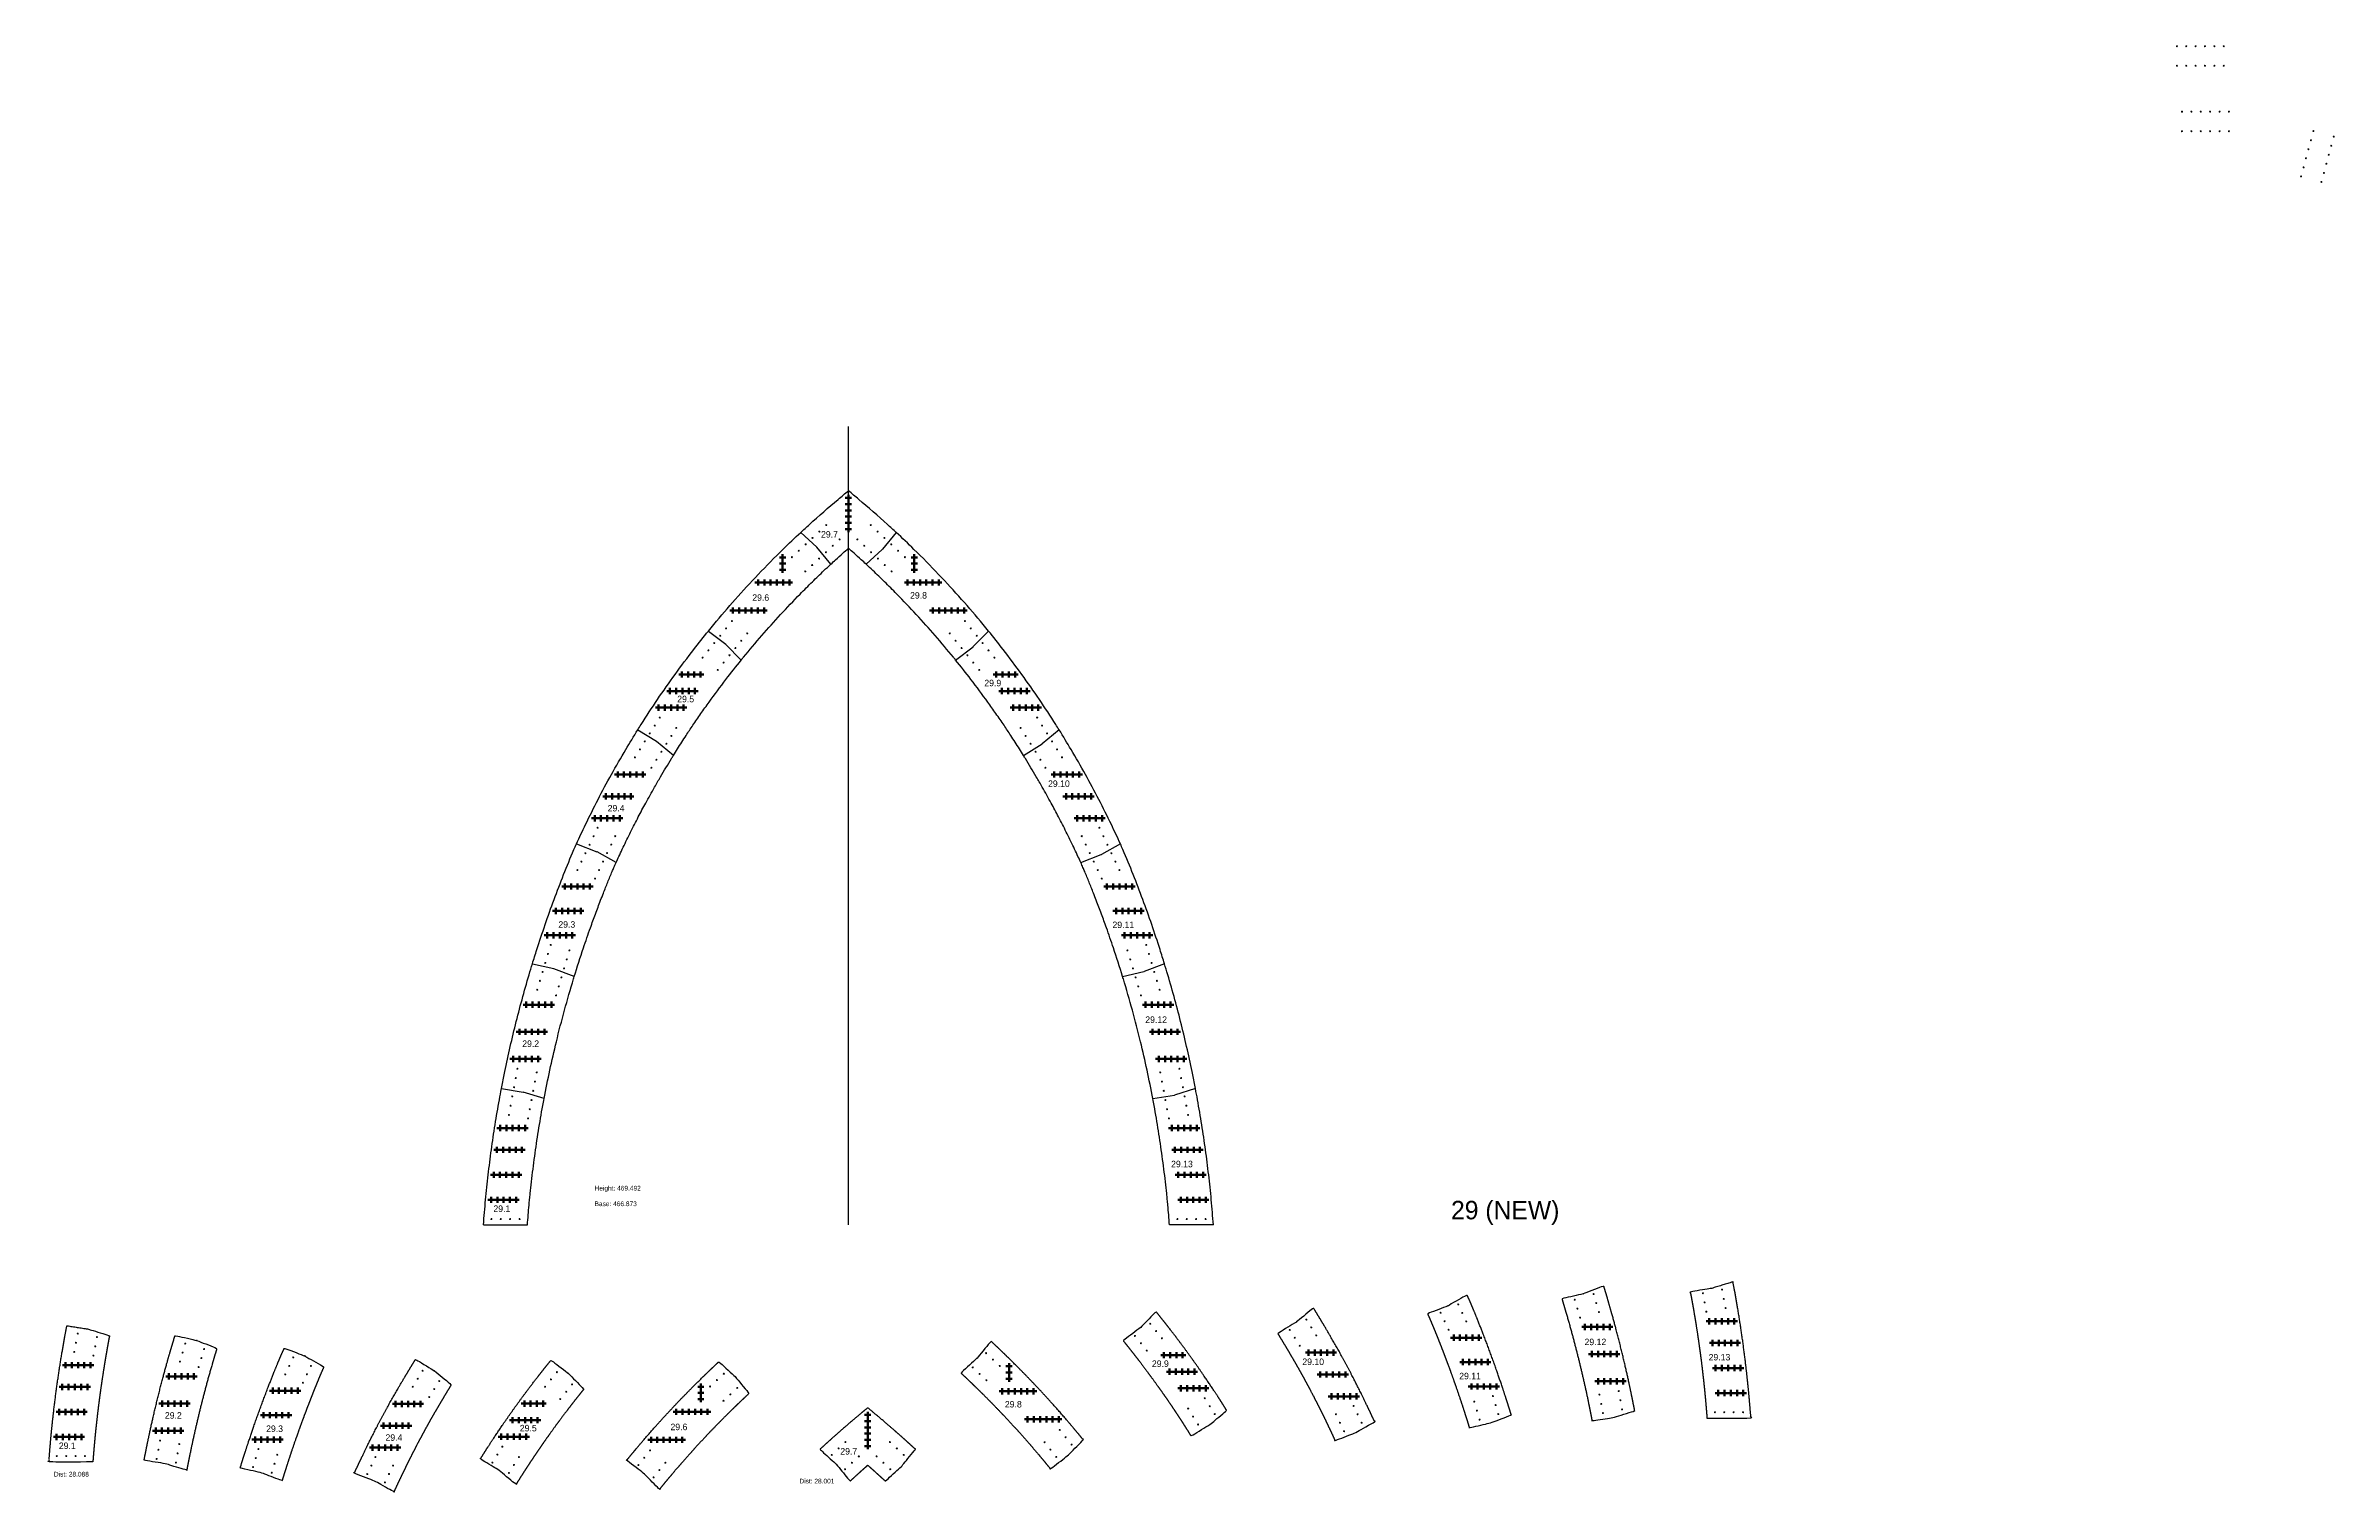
# Model space of a CAD drawing. Header units: inches. Extents: x -241 to 10140, y -1696 to 865.
# Drawn here: x 8677 to 10140, y -1514 to -589 of the extents above; entities that cross this region are included whole.
import ezdxf

# ---------------------------------------------------------------- set-up
doc = ezdxf.new("R2010")
doc.units = ezdxf.units.IN
doc.header["$MEASUREMENT"] = 0
doc.header["$PDMODE"] = 2
doc.header["$PDSIZE"] = 2
for name, color, linetype, lineweight in [('Annotation', 7, 'Continuous', 9), ('Drilling', 3, 'Continuous', 13), ('Engrave', 4, 'Continuous', 50)]:
    doc.layers.add(name, color=color, linetype=linetype, lineweight=lineweight)
doc.styles.get("Standard").update_dxf_attribs({"font": 'Arial.ttf'})
doc.styles.add('Tw Cen MT', font='')
doc.styles.get('Tw Cen MT').set_extended_font_data('Tw Cen MT')

msp = doc.modelspace()

# ---------------------------------------------------------------- texts
at = {"color": 7, "insert": (9575.55, -1342.77355), "char_height": 11.8125, "attachment_point": 7, "line_spacing_factor": 0.481418, "style": 'Tw Cen MT'}
msp.add_mtext('29 (NEW)', dxfattribs=at)
at = {"layer": 'Annotation', "color": 7, "char_height": 7, "attachment_point": 7, "line_spacing_factor": 0.481418, "style": 'Tw Cen MT'}
for s, insert in [('{\\H0.59259x;29.7}', (9172.60623, -903.27746)), ('{\\H0.59259x;29.6}', (9128.61734, -943.74167)), ('{\\H0.59259x;29.8}', (9229.55363, -942.33548)), ('{\\H0.59259x;29.9}', (9277.04126, -998.37019)), ('{\\H0.59259x;29.5}', (9080.61324, -1008.6022)), ('{\\H0.59259x;29.10}', (9317.81219, -1062.74822)), ('{\\H0.59259x;29.4}', (9036.12201, -1078.42744)), ('{\\H0.59259x;29.3}', (9004.58499, -1152.78481)), ('{\\H0.59259x;29.11}', (9358.99575, -1153.01619)), ('{\\H0.59259x;29.12}', (9379.98597, -1213.67104)), ('{\\H0.59259x;29.2}', (8981.47821, -1229.03568)), ('{\\H0.59259x;29.13}', (9396.50947, -1305.99092)), ('{\\H0.59259x;29.1}', (8963.03391, -1334.56739)), ('{\\H0.59259x;29.12}', (9660.94135, -1419.76373)), ('{\\H0.59259x;29.9}', (9384.22596, -1433.68359)), ('{\\H0.59259x;29.10}', (9480.44589, -1432.45214)), ('{\\H0.59259x;29.13}', (9740.29557, -1429.53982)), ('{\\H0.59259x;29.11}', (9580.78481, -1441.58809)), ('{\\H0.59259x;29.2}', (8752.90679, -1466.7682)), ('{\\H0.59259x;29.8}', (9290.18849, -1459.60837)), ('{\\H0.59259x;29.3}', (8817.67136, -1475.27699)), ('{\\H0.59259x;29.4}', (8894.01211, -1480.93591)), ('{\\H0.59259x;29.5}', (8979.92944, -1474.89915)), ('{\\H0.59259x;29.6}', (9076.28449, -1474.1316)), ('{\\H0.59259x;29.1}', (8685.0706, -1486.18089)), ('{\\H0.59259x;29.7}', (9184.93634, -1489.71652))]:
    msp.add_mtext(s, dxfattribs=dict(at, insert=insert))
at = {"layer": 'Annotation', "char_height": 3, "attachment_point": 1}
for s, insert in [('Height: 469.492\\P\\PBase: 466.873', (9027.74015, -1317.80408)), ('Dist: 28.088', (8681.93648, -1500.71452)), ('Dist: 28.001', (9158.80033, -1505.1324))]:
    msp.add_mtext_dynamic_manual_height_columns(s, width=45.2101633, gutter_width=1, heights=[0], dxfattribs=dict(at, insert=insert))

# ---------------------------------------------------------------- blocks, each defined once
blk = doc.blocks.new('*U3820')
at = {"layer": 'Engrave'}
blk.add_point((0, 0), dxfattribs=at)
blk = doc.blocks.new('*U3822')
at = {"layer": 'Engrave', "color": 0, "linetype": 'ByBlock', "lineweight": -2, "transparency": 16777216}
for p in [(0, 0), (4, 0), (8, 0), (12, 0), (16, 0)]:
    blk.add_blockref('*U3820', p, dxfattribs=at)
blk = doc.blocks.new('*U3823')
at = {"layer": 'Engrave'}
blk.add_point((0, 0), dxfattribs=at)
blk = doc.blocks.new('*U3825')
at = {"layer": 'Engrave', "color": 0, "linetype": 'ByBlock', "lineweight": -2, "transparency": 16777216}
for p in [(0, 0), (4, 0), (8, 0), (12, 0), (16, 0)]:
    blk.add_blockref('*U3823', p, dxfattribs=at)
blk = doc.blocks.new('*U3826')
at = {"layer": 'Engrave'}
blk.add_point((0, 0), dxfattribs=at)
blk = doc.blocks.new('*U3828')
at = {"layer": 'Engrave', "color": 0, "linetype": 'ByBlock', "lineweight": -2, "transparency": 16777216}
for p in [(0, 0), (4, 0), (8, 0), (12, 0), (16, 0)]:
    blk.add_blockref('*U3826', p, dxfattribs=at)
blk = doc.blocks.new('*U3829')
at = {"layer": 'Engrave'}
blk.add_point((0, 0), dxfattribs=at)
blk = doc.blocks.new('*U3831')
at = {"layer": 'Engrave', "color": 0, "linetype": 'ByBlock', "lineweight": -2, "transparency": 16777216}
for p in [(0, 0), (4, 0), (8, 0), (12, 0), (16, 0)]:
    blk.add_blockref('*U3829', p, dxfattribs=at)
blk = doc.blocks.new('*U3832')
at = {"layer": 'Engrave'}
blk.add_point((0, 0), dxfattribs=at)
blk = doc.blocks.new('*U3834')
at = {"layer": 'Engrave', "color": 0, "linetype": 'ByBlock', "lineweight": -2, "transparency": 16777216}
for p in [(0, 0), (4, 0), (8, 0), (12, 0), (16, 0)]:
    blk.add_blockref('*U3832', p, dxfattribs=at)
blk = doc.blocks.new('*U3835')
at = {"layer": 'Engrave'}
blk.add_point((0, 0), dxfattribs=at)
blk = doc.blocks.new('*U3837')
at = {"layer": 'Engrave', "color": 0, "linetype": 'ByBlock', "lineweight": -2, "transparency": 16777216}
for p in [(0, 0), (4, 0), (8, 0), (12, 0), (16, 0)]:
    blk.add_blockref('*U3835', p, dxfattribs=at)
blk = doc.blocks.new('*U3838')
at = {"layer": 'Engrave'}
blk.add_point((0, 0), dxfattribs=at)
blk = doc.blocks.new('*U3840')
at = {"layer": 'Engrave', "color": 0, "linetype": 'ByBlock', "lineweight": -2, "transparency": 16777216}
for p in [(0, 0), (4, 0), (8, 0), (12, 0), (16, 0)]:
    blk.add_blockref('*U3838', p, dxfattribs=at)
blk = doc.blocks.new('*U3841')
at = {"layer": 'Engrave'}
blk.add_point((0, 0), dxfattribs=at)
blk = doc.blocks.new('*U3843')
at = {"layer": 'Engrave', "color": 0, "linetype": 'ByBlock', "lineweight": -2, "transparency": 16777216}
for p in [(0, 0), (4, 0), (8, 0), (12, 0), (16, 0)]:
    blk.add_blockref('*U3841', p, dxfattribs=at)
blk = doc.blocks.new('*U3844')
at = {"layer": 'Engrave'}
blk.add_point((0, 0), dxfattribs=at)
blk = doc.blocks.new('*U3846')
at = {"layer": 'Engrave', "color": 0, "linetype": 'ByBlock', "lineweight": -2, "transparency": 16777216}
for p in [(0, 0), (4, 0), (8, 0), (12, 0), (16, 0)]:
    blk.add_blockref('*U3844', p, dxfattribs=at)
blk = doc.blocks.new('*U3847')
at = {"layer": 'Engrave'}
blk.add_point((0, 0), dxfattribs=at)
blk = doc.blocks.new('*U3849')
at = {"layer": 'Engrave', "color": 0, "linetype": 'ByBlock', "lineweight": -2, "transparency": 16777216}
for p in [(0, 0), (4, 0), (8, 0), (12, 0), (16, 0)]:
    blk.add_blockref('*U3847', p, dxfattribs=at)
blk = doc.blocks.new('*U3850')
at = {"layer": 'Engrave'}
blk.add_point((0, 0), dxfattribs=at)
blk = doc.blocks.new('*U3852')
at = {"layer": 'Engrave', "color": 0, "linetype": 'ByBlock', "lineweight": -2, "transparency": 16777216}
for p in [(0, 0), (4, 0), (8, 0), (12, 0), (16, 0)]:
    blk.add_blockref('*U3850', p, dxfattribs=at)
blk = doc.blocks.new('*U3853')
at = {"layer": 'Engrave'}
blk.add_point((0, 0), dxfattribs=at)
blk = doc.blocks.new('*U3855')
at = {"layer": 'Engrave', "color": 0, "linetype": 'ByBlock', "lineweight": -2, "transparency": 16777216}
for p in [(0, 0), (4, 0), (8, 0), (12, 0), (16, 0)]:
    blk.add_blockref('*U3853', p, dxfattribs=at)
blk = doc.blocks.new('*U3856')
at = {"layer": 'Engrave'}
blk.add_point((0, 0), dxfattribs=at)
blk = doc.blocks.new('*U3858')
at = {"layer": 'Engrave', "color": 0, "linetype": 'ByBlock', "lineweight": -2, "transparency": 16777216}
for p in [(0, 0), (4, 0), (8, 0), (12, 0), (16, 0)]:
    blk.add_blockref('*U3856', p, dxfattribs=at)
blk = doc.blocks.new('*U3859')
at = {"layer": 'Engrave'}
blk.add_point((0, 0), dxfattribs=at)
blk = doc.blocks.new('*U3861')
at = {"layer": 'Engrave', "color": 0, "linetype": 'ByBlock', "lineweight": -2, "transparency": 16777216}
for p in [(0, 0), (4, 0), (8, 0), (12, 0), (16, 0)]:
    blk.add_blockref('*U3859', p, dxfattribs=at)
blk = doc.blocks.new('*U3862')
at = {"layer": 'Engrave'}
blk.add_point((0, 0), dxfattribs=at)
blk = doc.blocks.new('*U3864')
at = {"layer": 'Engrave', "color": 0, "linetype": 'ByBlock', "lineweight": -2, "transparency": 16777216}
for p in [(0, 0), (4, 0), (8, 0), (12, 0), (16, 0)]:
    blk.add_blockref('*U3862', p, dxfattribs=at)
blk = doc.blocks.new('*U3865')
at = {"layer": 'Engrave'}
blk.add_point((0, 0), dxfattribs=at)
blk = doc.blocks.new('*U3867')
at = {"layer": 'Engrave', "color": 0, "linetype": 'ByBlock', "lineweight": -2, "transparency": 16777216}
for p in [(0, 0), (4, 0), (8, 0), (12, 0)]:
    blk.add_blockref('*U3865', p, dxfattribs=at)
blk = doc.blocks.new('*U3868')
at = {"layer": 'Engrave'}
blk.add_point((0, 0), dxfattribs=at)
blk = doc.blocks.new('*U3870')
at = {"layer": 'Engrave', "color": 0, "linetype": 'ByBlock', "lineweight": -2, "transparency": 16777216}
for p in [(0, 0), (4, 0), (8, 0), (12, 0), (16, 0), (20, 0)]:
    blk.add_blockref('*U3868', p, dxfattribs=at)
blk = doc.blocks.new('*U3871')
at = {"layer": 'Engrave'}
blk.add_point((0, 0), dxfattribs=at)
blk = doc.blocks.new('*U3873')
at = {"layer": 'Engrave', "color": 0, "linetype": 'ByBlock', "lineweight": -2, "transparency": 16777216}
for p in [(0, 0), (4, 0), (8, 0), (12, 0), (16, 0), (20, 0)]:
    blk.add_blockref('*U3871', p, dxfattribs=at)
blk = doc.blocks.new('*U3874')
at = {"layer": 'Engrave'}
blk.add_point((0, 0), dxfattribs=at)
blk = doc.blocks.new('*U3876')
at = {"layer": 'Engrave', "color": 0, "linetype": 'ByBlock', "lineweight": -2, "transparency": 16777216}
for p in [(0, 0), (4, 0), (8, 0)]:
    blk.add_blockref('*U3874', p, dxfattribs=at)
blk = doc.blocks.new('*U3877')
at = {"layer": 'Engrave'}
blk.add_point((0, 0), dxfattribs=at)
blk = doc.blocks.new('*U3879')
at = {"layer": 'Engrave', "color": 0, "linetype": 'ByBlock', "lineweight": -2, "transparency": 16777216}
for p in [(0, 0), (4, 0), (8, 0), (12, 0), (16, 0), (20, 0)]:
    blk.add_blockref('*U3877', p, dxfattribs=at)
blk = doc.blocks.new('*U3927')
at = {"layer": 'Engrave'}
blk.add_point((0, 0), dxfattribs=at)
blk = doc.blocks.new('*U3929')
at = {"layer": 'Engrave', "color": 0, "linetype": 'ByBlock', "lineweight": -2, "transparency": 16777216}
for p in [(0, 0), (4, 0), (8, 0), (12, 0), (16, 0)]:
    blk.add_blockref('*U3927', p, dxfattribs=at)
blk = doc.blocks.new('*U3930')
at = {"layer": 'Engrave'}
blk.add_point((0, 0), dxfattribs=at)
blk = doc.blocks.new('*U3931')
at = {"layer": 'Engrave', "color": 0, "linetype": 'ByBlock', "lineweight": -2, "transparency": 16777216}
for p in [(0, 0), (4, 0), (8, 0), (12, 0), (16, 0)]:
    blk.add_blockref('*U3930', p, dxfattribs=at)
blk = doc.blocks.new('*U3932')
at = {"layer": 'Engrave'}
blk.add_point((0, 0), dxfattribs=at)
blk = doc.blocks.new('*U3933')
at = {"layer": 'Engrave', "color": 0, "linetype": 'ByBlock', "lineweight": -2, "transparency": 16777216}
for p in [(0, 0), (4, 0), (8, 0), (12, 0), (16, 0)]:
    blk.add_blockref('*U3932', p, dxfattribs=at)
blk = doc.blocks.new('*U3934')
at = {"layer": 'Engrave'}
blk.add_point((0, 0), dxfattribs=at)
blk = doc.blocks.new('*U3935')
at = {"layer": 'Engrave', "color": 0, "linetype": 'ByBlock', "lineweight": -2, "transparency": 16777216}
for p in [(0, 0), (4, 0), (8, 0), (12, 0), (16, 0)]:
    blk.add_blockref('*U3934', p, dxfattribs=at)
blk = doc.blocks.new('*U3936')
at = {"layer": 'Engrave'}
blk.add_point((0, 0), dxfattribs=at)
blk = doc.blocks.new('*U3937')
at = {"layer": 'Engrave', "color": 0, "linetype": 'ByBlock', "lineweight": -2, "transparency": 16777216}
for p in [(0, 0), (4, 0), (8, 0), (12, 0), (16, 0)]:
    blk.add_blockref('*U3936', p, dxfattribs=at)
blk = doc.blocks.new('*U3938')
at = {"layer": 'Engrave'}
blk.add_point((0, 0), dxfattribs=at)
blk = doc.blocks.new('*U3939')
at = {"layer": 'Engrave', "color": 0, "linetype": 'ByBlock', "lineweight": -2, "transparency": 16777216}
for p in [(0, 0), (4, 0), (8, 0), (12, 0), (16, 0)]:
    blk.add_blockref('*U3938', p, dxfattribs=at)
blk = doc.blocks.new('*U3940')
at = {"layer": 'Engrave'}
blk.add_point((0, 0), dxfattribs=at)
blk = doc.blocks.new('*U3941')
at = {"layer": 'Engrave', "color": 0, "linetype": 'ByBlock', "lineweight": -2, "transparency": 16777216}
for p in [(0, 0), (4, 0), (8, 0), (12, 0), (16, 0)]:
    blk.add_blockref('*U3940', p, dxfattribs=at)
blk = doc.blocks.new('*U3942')
at = {"layer": 'Engrave'}
blk.add_point((0, 0), dxfattribs=at)
blk = doc.blocks.new('*U3943')
at = {"layer": 'Engrave', "color": 0, "linetype": 'ByBlock', "lineweight": -2, "transparency": 16777216}
for p in [(0, 0), (4, 0), (8, 0), (12, 0), (16, 0)]:
    blk.add_blockref('*U3942', p, dxfattribs=at)
blk = doc.blocks.new('*U3944')
at = {"layer": 'Engrave'}
blk.add_point((0, 0), dxfattribs=at)
blk = doc.blocks.new('*U3945')
at = {"layer": 'Engrave', "color": 0, "linetype": 'ByBlock', "lineweight": -2, "transparency": 16777216}
for p in [(0, 0), (4, 0), (8, 0), (12, 0), (16, 0)]:
    blk.add_blockref('*U3944', p, dxfattribs=at)
blk = doc.blocks.new('*U3946')
at = {"layer": 'Engrave'}
blk.add_point((0, 0), dxfattribs=at)
blk = doc.blocks.new('*U3947')
at = {"layer": 'Engrave', "color": 0, "linetype": 'ByBlock', "lineweight": -2, "transparency": 16777216}
for p in [(0, 0), (4, 0), (8, 0), (12, 0), (16, 0)]:
    blk.add_blockref('*U3946', p, dxfattribs=at)
blk = doc.blocks.new('*U3948')
at = {"layer": 'Engrave'}
blk.add_point((0, 0), dxfattribs=at)
blk = doc.blocks.new('*U3949')
at = {"layer": 'Engrave', "color": 0, "linetype": 'ByBlock', "lineweight": -2, "transparency": 16777216}
for p in [(0, 0), (4, 0), (8, 0), (12, 0), (16, 0)]:
    blk.add_blockref('*U3948', p, dxfattribs=at)
blk = doc.blocks.new('*U3950')
at = {"layer": 'Engrave'}
blk.add_point((0, 0), dxfattribs=at)
blk = doc.blocks.new('*U3951')
at = {"layer": 'Engrave', "color": 0, "linetype": 'ByBlock', "lineweight": -2, "transparency": 16777216}
for p in [(0, 0), (4, 0), (8, 0), (12, 0), (16, 0)]:
    blk.add_blockref('*U3950', p, dxfattribs=at)
blk = doc.blocks.new('*U3952')
at = {"layer": 'Engrave'}
blk.add_point((0, 0), dxfattribs=at)
blk = doc.blocks.new('*U3953')
at = {"layer": 'Engrave', "color": 0, "linetype": 'ByBlock', "lineweight": -2, "transparency": 16777216}
for p in [(0, 0), (4, 0), (8, 0), (12, 0), (16, 0)]:
    blk.add_blockref('*U3952', p, dxfattribs=at)
blk = doc.blocks.new('*U3954')
at = {"layer": 'Engrave'}
blk.add_point((0, 0), dxfattribs=at)
blk = doc.blocks.new('*U3955')
at = {"layer": 'Engrave', "color": 0, "linetype": 'ByBlock', "lineweight": -2, "transparency": 16777216}
for p in [(0, 0), (4, 0), (8, 0), (12, 0), (16, 0)]:
    blk.add_blockref('*U3954', p, dxfattribs=at)
blk = doc.blocks.new('*U3956')
at = {"layer": 'Engrave'}
blk.add_point((0, 0), dxfattribs=at)
blk = doc.blocks.new('*U3957')
at = {"layer": 'Engrave', "color": 0, "linetype": 'ByBlock', "lineweight": -2, "transparency": 16777216}
for p in [(0, 0), (4, 0), (8, 0), (12, 0), (16, 0)]:
    blk.add_blockref('*U3956', p, dxfattribs=at)
blk = doc.blocks.new('*U3958')
at = {"layer": 'Engrave'}
blk.add_point((0, 0), dxfattribs=at)
blk = doc.blocks.new('*U3959')
at = {"layer": 'Engrave', "color": 0, "linetype": 'ByBlock', "lineweight": -2, "transparency": 16777216}
for p in [(0, 0), (4, 0), (8, 0), (12, 0)]:
    blk.add_blockref('*U3958', p, dxfattribs=at)
blk = doc.blocks.new('*U3960')
at = {"layer": 'Engrave'}
blk.add_point((0, 0), dxfattribs=at)
blk = doc.blocks.new('*U3961')
at = {"layer": 'Engrave', "color": 0, "linetype": 'ByBlock', "lineweight": -2, "transparency": 16777216}
for p in [(0, 0), (4, 0), (8, 0), (12, 0), (16, 0), (20, 0)]:
    blk.add_blockref('*U3960', p, dxfattribs=at)
blk = doc.blocks.new('*U3962')
at = {"layer": 'Engrave'}
blk.add_point((0, 0), dxfattribs=at)
blk = doc.blocks.new('*U3963')
at = {"layer": 'Engrave', "color": 0, "linetype": 'ByBlock', "lineweight": -2, "transparency": 16777216}
for p in [(0, 0), (4, 0), (8, 0), (12, 0), (16, 0), (20, 0)]:
    blk.add_blockref('*U3962', p, dxfattribs=at)
blk = doc.blocks.new('*U3964')
at = {"layer": 'Engrave'}
blk.add_point((0, 0), dxfattribs=at)
blk = doc.blocks.new('*U3965')
at = {"layer": 'Engrave', "color": 0, "linetype": 'ByBlock', "lineweight": -2, "transparency": 16777216}
for p in [(0, 0), (4, 0), (8, 0)]:
    blk.add_blockref('*U3964', p, dxfattribs=at)
blk = doc.blocks.new('*U4002')
at = {"layer": 'Engrave'}
blk.add_point((0, 0), dxfattribs=at)
blk = doc.blocks.new('*U4004')
at = {"layer": 'Engrave', "color": 0, "linetype": 'ByBlock', "lineweight": -2, "transparency": 16777216}
for p in [(0, 0), (4, 0), (8, 0), (12, 0), (16, 0)]:
    blk.add_blockref('*U4002', p, dxfattribs=at)
blk = doc.blocks.new('*U4005')
at = {"layer": 'Engrave'}
blk.add_point((0, 0), dxfattribs=at)
blk = doc.blocks.new('*U4006')
at = {"layer": 'Engrave', "color": 0, "linetype": 'ByBlock', "lineweight": -2, "transparency": 16777216}
for p in [(0, 0), (4, 0), (8, 0), (12, 0), (16, 0)]:
    blk.add_blockref('*U4005', p, dxfattribs=at)
blk = doc.blocks.new('*U4007')
at = {"layer": 'Engrave'}
blk.add_point((0, 0), dxfattribs=at)
blk = doc.blocks.new('*U4008')
at = {"layer": 'Engrave', "color": 0, "linetype": 'ByBlock', "lineweight": -2, "transparency": 16777216}
for p in [(0, 0), (4, 0), (8, 0), (12, 0), (16, 0)]:
    blk.add_blockref('*U4007', p, dxfattribs=at)
blk = doc.blocks.new('*U4009')
at = {"layer": 'Engrave'}
blk.add_point((0, 0), dxfattribs=at)
blk = doc.blocks.new('*U4010')
at = {"layer": 'Engrave', "color": 0, "linetype": 'ByBlock', "lineweight": -2, "transparency": 16777216}
for p in [(0, 0), (4, 0), (8, 0), (12, 0), (16, 0)]:
    blk.add_blockref('*U4009', p, dxfattribs=at)
blk = doc.blocks.new('*U4019')
at = {"layer": 'Engrave'}
blk.add_point((0, 0), dxfattribs=at)
blk = doc.blocks.new('*U4021')
at = {"layer": 'Engrave', "color": 0, "linetype": 'ByBlock', "lineweight": -2, "transparency": 16777216}
for p in [(0, 0), (4, 0), (8, 0), (12, 0), (16, 0)]:
    blk.add_blockref('*U4019', p, dxfattribs=at)
blk = doc.blocks.new('*U4022')
at = {"layer": 'Engrave'}
blk.add_point((0, 0), dxfattribs=at)
blk = doc.blocks.new('*U4023')
at = {"layer": 'Engrave', "color": 0, "linetype": 'ByBlock', "lineweight": -2, "transparency": 16777216}
for p in [(0, 0), (4, 0), (8, 0), (12, 0), (16, 0)]:
    blk.add_blockref('*U4022', p, dxfattribs=at)
blk = doc.blocks.new('*U4024')
at = {"layer": 'Engrave'}
blk.add_point((0, 0), dxfattribs=at)
blk = doc.blocks.new('*U4025')
at = {"layer": 'Engrave', "color": 0, "linetype": 'ByBlock', "lineweight": -2, "transparency": 16777216}
for p in [(0, 0), (4, 0), (8, 0), (12, 0), (16, 0)]:
    blk.add_blockref('*U4024', p, dxfattribs=at)
blk = doc.blocks.new('*U4034')
at = {"layer": 'Engrave'}
blk.add_point((0, 0), dxfattribs=at)
blk = doc.blocks.new('*U4036')
at = {"layer": 'Engrave', "color": 0, "linetype": 'ByBlock', "lineweight": -2, "transparency": 16777216}
for p in [(0, 0), (4, 0), (8, 0), (12, 0), (16, 0)]:
    blk.add_blockref('*U4034', p, dxfattribs=at)
blk = doc.blocks.new('*U4037')
at = {"layer": 'Engrave'}
blk.add_point((0, 0), dxfattribs=at)
blk = doc.blocks.new('*U4038')
at = {"layer": 'Engrave', "color": 0, "linetype": 'ByBlock', "lineweight": -2, "transparency": 16777216}
for p in [(0, 0), (4, 0), (8, 0), (12, 0), (16, 0)]:
    blk.add_blockref('*U4037', p, dxfattribs=at)
blk = doc.blocks.new('*U4039')
at = {"layer": 'Engrave'}
blk.add_point((0, 0), dxfattribs=at)
blk = doc.blocks.new('*U4040')
at = {"layer": 'Engrave', "color": 0, "linetype": 'ByBlock', "lineweight": -2, "transparency": 16777216}
for p in [(0, 0), (4, 0), (8, 0), (12, 0), (16, 0)]:
    blk.add_blockref('*U4039', p, dxfattribs=at)
blk = doc.blocks.new('*U4049')
at = {"layer": 'Engrave'}
blk.add_point((0, 0), dxfattribs=at)
blk = doc.blocks.new('*U4051')
at = {"layer": 'Engrave', "color": 0, "linetype": 'ByBlock', "lineweight": -2, "transparency": 16777216}
for p in [(0, 0), (4, 0), (8, 0), (12, 0), (16, 0)]:
    blk.add_blockref('*U4049', p, dxfattribs=at)
blk = doc.blocks.new('*U4052')
at = {"layer": 'Engrave'}
blk.add_point((0, 0), dxfattribs=at)
blk = doc.blocks.new('*U4053')
at = {"layer": 'Engrave', "color": 0, "linetype": 'ByBlock', "lineweight": -2, "transparency": 16777216}
for p in [(0, 0), (4, 0), (8, 0), (12, 0), (16, 0)]:
    blk.add_blockref('*U4052', p, dxfattribs=at)
blk = doc.blocks.new('*U4054')
at = {"layer": 'Engrave'}
blk.add_point((0, 0), dxfattribs=at)
blk = doc.blocks.new('*U4055')
at = {"layer": 'Engrave', "color": 0, "linetype": 'ByBlock', "lineweight": -2, "transparency": 16777216}
for p in [(0, 0), (4, 0), (8, 0), (12, 0), (16, 0)]:
    blk.add_blockref('*U4054', p, dxfattribs=at)
blk = doc.blocks.new('*U4072')
at = {"layer": 'Engrave'}
blk.add_point((0, 0), dxfattribs=at)
blk = doc.blocks.new('*U4074')
at = {"layer": 'Engrave', "color": 0, "linetype": 'ByBlock', "lineweight": -2, "transparency": 16777216}
for p in [(0, 0), (4, 0), (8, 0), (12, 0), (16, 0)]:
    blk.add_blockref('*U4072', p, dxfattribs=at)
blk = doc.blocks.new('*U4075')
at = {"layer": 'Engrave'}
blk.add_point((0, 0), dxfattribs=at)
blk = doc.blocks.new('*U4076')
at = {"layer": 'Engrave', "color": 0, "linetype": 'ByBlock', "lineweight": -2, "transparency": 16777216}
for p in [(0, 0), (4, 0), (8, 0), (12, 0), (16, 0)]:
    blk.add_blockref('*U4075', p, dxfattribs=at)
blk = doc.blocks.new('*U4077')
at = {"layer": 'Engrave'}
blk.add_point((0, 0), dxfattribs=at)
blk = doc.blocks.new('*U4078')
at = {"layer": 'Engrave', "color": 0, "linetype": 'ByBlock', "lineweight": -2, "transparency": 16777216}
for p in [(0, 0), (4, 0), (8, 0), (12, 0)]:
    blk.add_blockref('*U4077', p, dxfattribs=at)
blk = doc.blocks.new('*U4087')
at = {"layer": 'Engrave'}
blk.add_point((0, 0), dxfattribs=at)
blk = doc.blocks.new('*U4089')
at = {"layer": 'Engrave', "color": 0, "linetype": 'ByBlock', "lineweight": -2, "transparency": 16777216}
for p in [(0, 0), (4, 0), (8, 0), (12, 0), (16, 0), (20, 0)]:
    blk.add_blockref('*U4087', p, dxfattribs=at)
blk = doc.blocks.new('*U4090')
at = {"layer": 'Engrave'}
blk.add_point((0, 0), dxfattribs=at)
blk = doc.blocks.new('*U4091')
at = {"layer": 'Engrave', "color": 0, "linetype": 'ByBlock', "lineweight": -2, "transparency": 16777216}
for p in [(0, 0), (4, 0), (8, 0), (12, 0), (16, 0), (20, 0)]:
    blk.add_blockref('*U4090', p, dxfattribs=at)
blk = doc.blocks.new('*U4092')
at = {"layer": 'Engrave'}
blk.add_point((0, 0), dxfattribs=at)
blk = doc.blocks.new('*U4093')
at = {"layer": 'Engrave', "color": 0, "linetype": 'ByBlock', "lineweight": -2, "transparency": 16777216}
for p in [(0, 0), (4, 0), (8, 0)]:
    blk.add_blockref('*U4092', p, dxfattribs=at)
blk = doc.blocks.new('*U4098')
at = {"layer": 'Engrave'}
blk.add_point((0, 0), dxfattribs=at)
blk = doc.blocks.new('*U4100')
at = {"layer": 'Engrave', "color": 0, "linetype": 'ByBlock', "lineweight": -2, "transparency": 16777216}
for p in [(0, 0), (4, 0), (8, 0), (12, 0), (16, 0), (20, 0)]:
    blk.add_blockref('*U4098', p, dxfattribs=at)
blk = doc.blocks.new('*U4109')
at = {"layer": 'Engrave'}
blk.add_point((0, 0), dxfattribs=at)
blk = doc.blocks.new('*U4111')
at = {"layer": 'Engrave', "color": 0, "linetype": 'ByBlock', "lineweight": -2, "transparency": 16777216}
for p in [(0, 0), (4, 0), (8, 0), (12, 0), (16, 0), (20, 0)]:
    blk.add_blockref('*U4109', p, dxfattribs=at)
blk = doc.blocks.new('*U4112')
at = {"layer": 'Engrave'}
blk.add_point((0, 0), dxfattribs=at)
blk = doc.blocks.new('*U4113')
at = {"layer": 'Engrave', "color": 0, "linetype": 'ByBlock', "lineweight": -2, "transparency": 16777216}
for p in [(0, 0), (4, 0), (8, 0), (12, 0), (16, 0), (20, 0)]:
    blk.add_blockref('*U4112', p, dxfattribs=at)
blk = doc.blocks.new('*U4114')
at = {"layer": 'Engrave'}
blk.add_point((0, 0), dxfattribs=at)
blk = doc.blocks.new('*U4115')
at = {"layer": 'Engrave', "color": 0, "linetype": 'ByBlock', "lineweight": -2, "transparency": 16777216}
for p in [(0, 0), (4, 0), (8, 0)]:
    blk.add_blockref('*U4114', p, dxfattribs=at)
blk = doc.blocks.new('*U4126')
at = {"layer": 'Engrave'}
blk.add_point((0, 0), dxfattribs=at)
blk = doc.blocks.new('*U4128')
at = {"layer": 'Engrave', "color": 0, "linetype": 'ByBlock', "lineweight": -2, "transparency": 16777216}
for p in [(0, 0), (4, 0), (8, 0), (12, 0), (16, 0)]:
    blk.add_blockref('*U4126', p, dxfattribs=at)
blk = doc.blocks.new('*U4129')
at = {"layer": 'Engrave'}
blk.add_point((0, 0), dxfattribs=at)
blk = doc.blocks.new('*U4130')
at = {"layer": 'Engrave', "color": 0, "linetype": 'ByBlock', "lineweight": -2, "transparency": 16777216}
for p in [(0, 0), (4, 0), (8, 0), (12, 0), (16, 0)]:
    blk.add_blockref('*U4129', p, dxfattribs=at)
blk = doc.blocks.new('*U4131')
at = {"layer": 'Engrave'}
blk.add_point((0, 0), dxfattribs=at)
blk = doc.blocks.new('*U4132')
at = {"layer": 'Engrave', "color": 0, "linetype": 'ByBlock', "lineweight": -2, "transparency": 16777216}
for p in [(0, 0), (4, 0), (8, 0), (12, 0)]:
    blk.add_blockref('*U4131', p, dxfattribs=at)
blk = doc.blocks.new('*U4143')
at = {"layer": 'Engrave'}
blk.add_point((0, 0), dxfattribs=at)
blk = doc.blocks.new('*U4145')
at = {"layer": 'Engrave', "color": 0, "linetype": 'ByBlock', "lineweight": -2, "transparency": 16777216}
for p in [(0, 0), (4, 0), (8, 0), (12, 0), (16, 0)]:
    blk.add_blockref('*U4143', p, dxfattribs=at)
blk = doc.blocks.new('*U4146')
at = {"layer": 'Engrave'}
blk.add_point((0, 0), dxfattribs=at)
blk = doc.blocks.new('*U4147')
at = {"layer": 'Engrave', "color": 0, "linetype": 'ByBlock', "lineweight": -2, "transparency": 16777216}
for p in [(0, 0), (4, 0), (8, 0), (12, 0), (16, 0)]:
    blk.add_blockref('*U4146', p, dxfattribs=at)
blk = doc.blocks.new('*U4148')
at = {"layer": 'Engrave'}
blk.add_point((0, 0), dxfattribs=at)
blk = doc.blocks.new('*U4149')
at = {"layer": 'Engrave', "color": 0, "linetype": 'ByBlock', "lineweight": -2, "transparency": 16777216}
for p in [(0, 0), (4, 0), (8, 0), (12, 0), (16, 0)]:
    blk.add_blockref('*U4148', p, dxfattribs=at)
blk = doc.blocks.new('*U4158')
at = {"layer": 'Engrave'}
blk.add_point((0, 0), dxfattribs=at)
blk = doc.blocks.new('*U4160')
at = {"layer": 'Engrave', "color": 0, "linetype": 'ByBlock', "lineweight": -2, "transparency": 16777216}
for p in [(0, 0), (4, 0), (8, 0), (12, 0), (16, 0)]:
    blk.add_blockref('*U4158', p, dxfattribs=at)
blk = doc.blocks.new('*U4161')
at = {"layer": 'Engrave'}
blk.add_point((0, 0), dxfattribs=at)
blk = doc.blocks.new('*U4162')
at = {"layer": 'Engrave', "color": 0, "linetype": 'ByBlock', "lineweight": -2, "transparency": 16777216}
for p in [(0, 0), (4, 0), (8, 0), (12, 0), (16, 0)]:
    blk.add_blockref('*U4161', p, dxfattribs=at)
blk = doc.blocks.new('*U4163')
at = {"layer": 'Engrave'}
blk.add_point((0, 0), dxfattribs=at)
blk = doc.blocks.new('*U4164')
at = {"layer": 'Engrave', "color": 0, "linetype": 'ByBlock', "lineweight": -2, "transparency": 16777216}
for p in [(0, 0), (4, 0), (8, 0), (12, 0), (16, 0)]:
    blk.add_blockref('*U4163', p, dxfattribs=at)
blk = doc.blocks.new('*U4173')
at = {"layer": 'Engrave'}
blk.add_point((0, 0), dxfattribs=at)
blk = doc.blocks.new('*U4175')
at = {"layer": 'Engrave', "color": 0, "linetype": 'ByBlock', "lineweight": -2, "transparency": 16777216}
for p in [(0, 0), (4, 0), (8, 0), (12, 0), (16, 0)]:
    blk.add_blockref('*U4173', p, dxfattribs=at)
blk = doc.blocks.new('*U4176')
at = {"layer": 'Engrave'}
blk.add_point((0, 0), dxfattribs=at)
blk = doc.blocks.new('*U4177')
at = {"layer": 'Engrave', "color": 0, "linetype": 'ByBlock', "lineweight": -2, "transparency": 16777216}
for p in [(0, 0), (4, 0), (8, 0), (12, 0), (16, 0)]:
    blk.add_blockref('*U4176', p, dxfattribs=at)
blk = doc.blocks.new('*U4178')
at = {"layer": 'Engrave'}
blk.add_point((0, 0), dxfattribs=at)
blk = doc.blocks.new('*U4179')
at = {"layer": 'Engrave', "color": 0, "linetype": 'ByBlock', "lineweight": -2, "transparency": 16777216}
for p in [(0, 0), (4, 0), (8, 0), (12, 0), (16, 0)]:
    blk.add_blockref('*U4178', p, dxfattribs=at)
blk = doc.blocks.new('*U4190')
at = {"layer": 'Engrave'}
blk.add_point((0, 0), dxfattribs=at)
blk = doc.blocks.new('*U4192')
at = {"layer": 'Engrave', "color": 0, "linetype": 'ByBlock', "lineweight": -2, "transparency": 16777216}
for p in [(0, 0), (4, 0), (8, 0), (12, 0), (16, 0)]:
    blk.add_blockref('*U4190', p, dxfattribs=at)
blk = doc.blocks.new('*U4193')
at = {"layer": 'Engrave'}
blk.add_point((0, 0), dxfattribs=at)
blk = doc.blocks.new('*U4194')
at = {"layer": 'Engrave', "color": 0, "linetype": 'ByBlock', "lineweight": -2, "transparency": 16777216}
for p in [(0, 0), (4, 0), (8, 0), (12, 0), (16, 0)]:
    blk.add_blockref('*U4193', p, dxfattribs=at)
blk = doc.blocks.new('*U4195')
at = {"layer": 'Engrave'}
blk.add_point((0, 0), dxfattribs=at)
blk = doc.blocks.new('*U4196')
at = {"layer": 'Engrave', "color": 0, "linetype": 'ByBlock', "lineweight": -2, "transparency": 16777216}
for p in [(0, 0), (4, 0), (8, 0), (12, 0), (16, 0)]:
    blk.add_blockref('*U4195', p, dxfattribs=at)
blk = doc.blocks.new('*U4197')
at = {"layer": 'Engrave'}
blk.add_point((0, 0), dxfattribs=at)
blk = doc.blocks.new('*U4198')
at = {"layer": 'Engrave', "color": 0, "linetype": 'ByBlock', "lineweight": -2, "transparency": 16777216}
for p in [(0, 0), (4, 0), (8, 0), (12, 0), (16, 0)]:
    blk.add_blockref('*U4197', p, dxfattribs=at)

# ---------------------------------------------------------------- linework, layer by layer
for p, q in [((9190.12943, -1342.77355), (9190.12943, -832.12869)), ((9159.57872, -899.91186), (9169.89154, -909.32814)), ((9220.68014, -899.91186), (9211.81422, -910.70149)), ((9178.85581, -920.22138), (9169.98989, -909.43175)), ((9201.40305, -920.22138), (9211.71588, -910.80509)), ((9100.55696, -963.00589), (9111.674, -971.47526)), ((9279.7019, -963.00589), (9269.90396, -972.97179)), ((9121.57902, -981.53554), (9111.78108, -971.56964)), ((9258.67984, -981.53554), (9269.79688, -973.06617)), ((9055.35155, -1026.21874), (9067.29629, -1033.5109)), ((9078.19891, -1042.5101), (9067.41236, -1033.59366)), ((9302.05996, -1042.5101), (9314.0047, -1035.21794)), ((9324.90732, -1026.21874), (9314.12076, -1035.13518)), ((9016.20835, -1099.04996), (9029.2234, -1104.11791)), ((9041.51274, -1111.04956), (9029.35245, -1104.17911)), ((9338.74613, -1111.04956), (9351.76117, -1105.98161)), ((9364.05051, -1099.04996), (9351.89023, -1105.92041)), ((8987.98862, -1175.76824), (9001.59972, -1178.88879)), ((9014.7639, -1183.95878), (9001.73633, -1178.93058)), ((9365.49497, -1183.95878), (9379.10607, -1180.83822)), ((9392.27025, -1175.76824), (9379.24268, -1180.79643)), ((8968.17161, -1255.65164), (8981.97228, -1257.86315)), ((8995.45649, -1262.04946), (8982.11124, -1257.89573)), ((9412.08725, -1255.65164), (9398.742, -1259.80537)), ((9384.80238, -1262.04946), (9398.60304, -1259.83795)), ((8956.6929, -1342.77355), (8984.78114, -1342.77355)), ((9423.56596, -1342.77355), (9395.47772, -1342.77355))]:
    msp.add_line(p, q)
for centre, start, end in [((9169.21726, -910.06662), 39.41021409, 47.60186795), ((9211.0416, -910.06662), 312.39813205, 320.58978591), ((9111.06799, -972.27071), 44.51309604, 52.69852164), ((9269.19087, -972.27071), 307.30147836, 315.48690396), ((9066.77523, -1034.36442), 50.42198825, 58.59628511), ((9313.48364, -1034.36442), 301.40371489, 309.57801175), ((9028.86054, -1105.04976), 60.53394836, 68.72445338), ((9351.39832, -1105.04976), 291.27554662, 299.46605164), ((9001.37626, -1179.86351), 68.89512297, 77.08720736), ((9378.88261, -1179.86351), 282.91279264, 291.10487703), ((8981.81405, -1258.85055), 72.71118748, 80.89597571), ((9398.44481, -1258.85055), 279.10402429, 287.28881252)]:
    msp.add_arc(centre, 1, start, end)
for points, knots in [([(9159.57872, -899.91186), (9161.43394, -898.18593), (9169.29065, -890.97661), (9179.52804, -882.15463), (9187.94548, -875.10955), (9190.12943, -873.28166)], [499.012481429, 499.012481429, 499.012481429, 499.012481429, 506.613787146, 531.0002566394, 539.5442253265, 539.5442253265, 539.5442253265, 539.5442253265]), ([(9220.68014, -899.91186), (9218.82493, -898.18593), (9210.96822, -890.97661), (9200.73082, -882.15463), (9192.31338, -875.10955), (9190.12943, -873.28166)], [499.012481429, 499.012481429, 499.012481429, 499.012481429, 506.613787146, 531.0002566394, 539.5442253265, 539.5442253265, 539.5442253265, 539.5442253265]), ([(9100.55696, -963.00589), (9101.70913, -961.59005), (9107.32544, -954.74981), (9117.80058, -942.53114), (9132.51665, -926.5031), (9146.54427, -912.2844), (9155.74182, -903.48136), (9159.57872, -899.91186)], [412.5521936923, 412.5521936923, 412.5521936923, 412.5521936923, 418.0281768933, 439.1023973895, 460.8259247276, 483.291688876, 499.012481429, 499.012481429, 499.012481429, 499.012481429]), ([(9279.7019, -963.00589), (9278.54973, -961.59005), (9272.93343, -954.74981), (9262.45828, -942.53114), (9247.74221, -926.5031), (9233.7146, -912.2844), (9224.51704, -903.48136), (9220.68014, -899.91186)], [412.5521936923, 412.5521936923, 412.5521936923, 412.5521936923, 418.0281768933, 439.1023973895, 460.8259247276, 483.291688876, 499.012481429, 499.012481429, 499.012481429, 499.012481429]), ([(9121.57902, -981.53554), (9122.05874, -980.94381), (9122.53957, -980.35301), (9126.83596, -975.09466), (9130.72087, -970.48444), (9138.63013, -961.38101), (9142.65388, -956.888), (9150.83098, -948.032), (9154.98385, -943.67098), (9161.79957, -936.72574), (9164.41567, -934.10803), (9169.50891, -929.10014), (9171.97641, -926.71262), (9175.91772, -922.96754), (9177.38418, -921.58899), (9178.85581, -920.22138)], [411.3971874475, 411.3971874475, 411.3971874475, 411.3971874475, 413.7893124878, 413.7893124878, 432.7223357047, 432.7223357047, 451.6553589217, 451.6553589217, 470.5883821387, 470.5883821387, 482.1899569985, 482.1899569985, 492.9595242215, 492.9595242215, 499.3078032804, 499.3078032804, 499.3078032804, 499.3078032804]), ([(9178.85581, -920.22138), (9179.88073, -919.2689), (9180.90817, -918.32173), (9183.47483, -915.97537), (9185.01583, -914.58471), (9187.75137, -912.14592), (9188.93643, -911.0988), (9190.12943, -910.05295)], [499.3078032804, 499.3078032804, 499.3078032804, 499.3078032804, 503.7290914445, 503.7290914445, 510.3244771524, 510.3244771524, 515.3021625303, 515.3021625303, 515.3021625303, 515.3021625303]), ([(9201.40305, -920.22138), (9200.37813, -919.2689), (9199.35069, -918.32173), (9196.78403, -915.97537), (9195.24303, -914.58471), (9192.5075, -912.14592), (9191.32243, -911.0988), (9190.12943, -910.05295)], [499.3078032804, 499.3078032804, 499.3078032804, 499.3078032804, 503.7290914445, 503.7290914445, 510.3244771524, 510.3244771524, 515.3021625303, 515.3021625303, 515.3021625303, 515.3021625303]), ([(9258.67984, -981.53554), (9258.20013, -980.94381), (9257.71929, -980.35301), (9253.42291, -975.09466), (9249.53799, -970.48444), (9241.62873, -961.38101), (9237.60498, -956.888), (9229.42788, -948.032), (9225.27501, -943.67098), (9218.45929, -936.72574), (9215.84319, -934.10803), (9210.74996, -929.10014), (9208.28245, -926.71262), (9204.34115, -922.96754), (9202.87469, -921.58899), (9201.40305, -920.22138)], [411.3971874475, 411.3971874475, 411.3971874475, 411.3971874475, 413.7893124878, 413.7893124878, 432.7223357047, 432.7223357047, 451.6553589217, 451.6553589217, 470.5883821387, 470.5883821387, 482.1899569985, 482.1899569985, 492.9595242215, 492.9595242215, 499.3078032804, 499.3078032804, 499.3078032804, 499.3078032804]), ([(9055.35155, -1026.21874), (9056.06558, -1025.06762), (9060.16572, -1018.51086), (9068.00329, -1006.60953), (9079.22537, -990.58926), (9090.13585, -976.03403), (9097.39546, -966.89091), (9100.55696, -963.00589)], [334.7909082596, 334.7909082596, 334.7909082596, 334.7909082596, 338.8547126303, 357.9907264916, 377.5321572993, 397.5263108925, 412.5521936923, 412.5521936923, 412.5521936923, 412.5521936923]), ([(9324.90732, -1026.21874), (9324.19328, -1025.06762), (9320.09315, -1018.51086), (9312.25557, -1006.60953), (9301.0335, -990.58926), (9290.12302, -976.03403), (9282.8634, -966.89091), (9279.7019, -963.00589)], [334.7909082596, 334.7909082596, 334.7909082596, 334.7909082596, 338.8547126303, 357.9907264916, 377.5321572993, 397.5263108925, 412.5521936923, 412.5521936923, 412.5521936923, 412.5521936923]), ([(9078.19891, -1042.5101), (9079.05853, -1041.1141), (9079.92027, -1039.72814), (9081.68703, -1036.91862), (9082.5955, -1035.49133), (9084.43421, -1032.635), (9085.36296, -1031.20826), (9087.72387, -1027.61852), (9089.16753, -1025.45703), (9092.32354, -1020.79463), (9094.0367, -1018.30166), (9097.49262, -1013.35051), (9099.2369, -1010.89016), (9104.52046, -1003.557), (9108.11729, -998.72377), (9114.99805, -989.76364), (9118.26189, -985.6272), (9121.57902, -981.53554)], [332.8982956862, 332.8982956862, 332.8982956862, 332.8982956862, 338.0583337827, 338.0583337827, 343.4396165379, 343.4396165379, 348.8208992932, 348.8208992932, 356.9902428368, 356.9902428368, 366.4567544453, 366.4567544453, 375.9232660538, 375.9232660538, 394.8562892708, 394.8562892708, 411.3971874475, 411.3971874475, 411.3971874475, 411.3971874475]), ([(9302.05996, -1042.5101), (9301.20034, -1041.1141), (9300.33859, -1039.72814), (9298.57183, -1036.91862), (9297.66337, -1035.49133), (9295.82465, -1032.635), (9294.8959, -1031.20826), (9292.535, -1027.61852), (9291.09133, -1025.45703), (9287.93532, -1020.79463), (9286.22216, -1018.30166), (9282.76624, -1013.35051), (9281.02196, -1010.89016), (9275.73841, -1003.557), (9272.14157, -998.72377), (9265.26082, -989.76364), (9261.99698, -985.6272), (9258.67984, -981.53554)], [332.8982956862, 332.8982956862, 332.8982956862, 332.8982956862, 338.0583337827, 338.0583337827, 343.4396165379, 343.4396165379, 348.8208992932, 348.8208992932, 356.9902428368, 356.9902428368, 366.4567544453, 366.4567544453, 375.9232660538, 375.9232660538, 394.8562892708, 394.8562892708, 411.3971874475, 411.3971874475, 411.3971874475, 411.3971874475]), ([(9016.20835, -1099.04996), (9018.06793, -1094.92954), (9022.5579, -1085.45632), (9029.91714, -1070.65533), (9038.47069, -1054.62281), (9047.07137, -1039.84223), (9052.77313, -1030.3755), (9055.35155, -1026.21874)], [252.0527379695, 252.0527379695, 252.0527379695, 252.0527379695, 265.614810168, 283.4939448127, 301.6410248982, 320.1162335123, 334.7909082596, 334.7909082596, 334.7909082596, 334.7909082596]), ([(9364.05051, -1099.04996), (9362.19094, -1094.92954), (9357.70096, -1085.45632), (9350.34172, -1070.65533), (9341.78817, -1054.62281), (9333.18749, -1039.84223), (9327.48573, -1030.3755), (9324.90732, -1026.21874)], [252.0527379695, 252.0527379695, 252.0527379695, 252.0527379695, 265.614810168, 283.4939448127, 301.6410248982, 320.1162335123, 334.7909082596, 334.7909082596, 334.7909082596, 334.7909082596]), ([(9041.51274, -1111.04956), (9041.6465, -1110.7519), (9041.78098, -1110.45385), (9042.53073, -1108.79846), (9043.15933, -1107.43412), (9044.53456, -1104.48982), (9045.28507, -1102.90734), (9046.82942, -1099.6862), (9047.62538, -1098.04272), (9049.22037, -1094.77711), (9050.0222, -1093.15019), (9052.44229, -1088.28789), (9054.07524, -1085.07078), (9057.28562, -1078.88788), (9058.86011, -1075.91918), (9061.3866, -1071.26805), (9062.32179, -1069.57009), (9064.21461, -1066.18344), (9065.17648, -1064.48667), (9067.40176, -1060.60647), (9068.67395, -1058.42023), (9071.1079, -1054.28078), (9072.26897, -1052.32249), (9074.585, -1048.44682), (9075.74352, -1046.52514), (9077.33587, -1043.91507), (9077.76712, -1043.21132), (9078.19891, -1042.5101)], [251.4794598941, 251.4794598941, 251.4794598941, 251.4794598941, 252.5429442245, 252.5429442245, 257.3765764327, 257.3765764327, 262.9126110214, 262.9126110214, 268.5633338164, 268.5633338164, 274.2140566115, 274.2140566115, 285.5155022016, 285.5155022016, 296.1185865413, 296.1185865413, 302.2792429386, 302.2792429386, 308.439899336, 308.439899336, 316.3312745748, 316.3312745748, 323.3188338401, 323.3188338401, 330.3063931054, 330.3063931054, 332.8982956862, 332.8982956862, 332.8982956862, 332.8982956862]), ([(9338.74613, -1111.04956), (9338.61236, -1110.7519), (9338.47789, -1110.45385), (9337.72813, -1108.79846), (9337.09953, -1107.43412), (9335.7243, -1104.48982), (9334.97379, -1102.90734), (9333.42945, -1099.6862), (9332.63348, -1098.04272), (9331.03849, -1094.77711), (9330.23666, -1093.15019), (9327.81657, -1088.28789), (9326.18363, -1085.07078), (9322.97324, -1078.88788), (9321.39876, -1075.91918), (9318.87226, -1071.26805), (9317.93707, -1069.57009), (9316.04425, -1066.18344), (9315.08238, -1064.48667), (9312.85711, -1060.60647), (9311.58491, -1058.42023), (9309.15096, -1054.28078), (9307.9899, -1052.32249), (9305.67386, -1048.44682), (9304.51535, -1046.52514), (9302.923, -1043.91507), (9302.49174, -1043.21132), (9302.05996, -1042.5101)], [251.4794598941, 251.4794598941, 251.4794598941, 251.4794598941, 252.5429442245, 252.5429442245, 257.3765764327, 257.3765764327, 262.9126110214, 262.9126110214, 268.5633338164, 268.5633338164, 274.2140566115, 274.2140566115, 285.5155022016, 285.5155022016, 296.1185865413, 296.1185865413, 302.2792429386, 302.2792429386, 308.439899336, 308.439899336, 316.3312745748, 316.3312745748, 323.3188338401, 323.3188338401, 330.3063931054, 330.3063931054, 332.8982956862, 332.8982956862, 332.8982956862, 332.8982956862]), ([(8987.98862, -1175.76824), (8988.90934, -1172.76419), (8991.52914, -1164.40243), (8996.08138, -1150.7125), (9001.7964, -1134.70517), (9007.94582, -1118.70425), (9012.75518, -1106.79857), (9015.64965, -1100.28791), (9016.20835, -1099.04996)], [170.2658328936, 170.2658328936, 170.2658328936, 170.2658328936, 179.6915507297, 196.5524664823, 213.54355839, 230.6766140358, 247.9780967653, 252.0527379695, 252.0527379695, 252.0527379695, 252.0527379695]), ([(9014.7639, -1183.95878), (9016.63903, -1177.84137), (9018.59437, -1171.7502), (9022.08184, -1161.35507), (9023.57402, -1157.03887), (9026.14977, -1149.8106), (9027.21319, -1146.88696), (9029.38001, -1141.05424), (9030.48685, -1138.1352), (9032.20285, -1133.68534), (9032.79722, -1132.15736), (9033.86138, -1129.44274), (9034.32973, -1128.25457), (9035.26274, -1125.90378), (9035.72875, -1124.73819), (9037.12839, -1121.27233), (9038.06367, -1119.003), (9039.37628, -1115.91364), (9039.74525, -1115.05548), (9040.57329, -1113.15505), (9041.03853, -1112.10478), (9041.51274, -1111.04956)], [170.2816462894, 170.2816462894, 170.2816462894, 170.2816462894, 190.2130069066, 190.2130069066, 204.4221182222, 204.4221182222, 214.1341062432, 214.1341062432, 223.8460942642, 223.8460942642, 228.9195567469, 228.9195567469, 232.8523722285, 232.8523722285, 236.7851877101, 236.7851877101, 244.6508186732, 244.6508186732, 247.7093120163, 247.7093120163, 251.4794598941, 251.4794598941, 251.4794598941, 251.4794598941]), ([(9365.49497, -1183.95878), (9363.61983, -1177.84137), (9361.66449, -1171.7502), (9358.17702, -1161.35507), (9356.68484, -1157.03887), (9354.1091, -1149.8106), (9353.04567, -1146.88696), (9350.87885, -1141.05424), (9349.77201, -1138.1352), (9348.05601, -1133.68534), (9347.46164, -1132.15736), (9346.39748, -1129.44274), (9345.92914, -1128.25457), (9344.99612, -1125.90378), (9344.53011, -1124.73819), (9343.13047, -1121.27233), (9342.19519, -1119.003), (9340.88259, -1115.91364), (9340.51361, -1115.05548), (9339.68557, -1113.15505), (9339.22033, -1112.10478), (9338.74613, -1111.04956)], [170.2816462894, 170.2816462894, 170.2816462894, 170.2816462894, 190.2130069066, 190.2130069066, 204.4221182222, 204.4221182222, 214.1341062432, 214.1341062432, 223.8460942642, 223.8460942642, 228.9195567469, 228.9195567469, 232.8523722285, 232.8523722285, 236.7851877101, 236.7851877101, 244.6508186732, 244.6508186732, 247.7093120163, 247.7093120163, 251.4794598941, 251.4794598941, 251.4794598941, 251.4794598941]), ([(9392.27025, -1175.76824), (9391.34953, -1172.76419), (9388.72972, -1164.40243), (9384.17749, -1150.7125), (9378.46247, -1134.70517), (9372.31304, -1118.70425), (9367.50368, -1106.79857), (9364.60921, -1100.28791), (9364.05051, -1099.04996)], [170.2658328936, 170.2658328936, 170.2658328936, 170.2658328936, 179.6915507297, 196.5524664823, 213.54355839, 230.6766140358, 247.9780967653, 252.0527379695, 252.0527379695, 252.0527379695, 252.0527379695]), ([(8968.17161, -1255.65164), (8968.7381, -1252.68883), (8970.3787, -1244.37744), (8973.30975, -1230.73444), (8977.11175, -1214.73026), (8981.28304, -1198.72594), (8984.97139, -1185.74405), (8987.27397, -1178.09993), (8987.98862, -1175.76824)], [87.9223377772, 87.9223377772, 87.9223377772, 87.9223377772, 96.9716096482, 113.3366975449, 129.7819872111, 146.3165117139, 162.9497231071, 170.2658328936, 170.2658328936, 170.2658328936, 170.2658328936]), ([(8995.45649, -1262.04946), (8997.76569, -1249.86717), (9000.38516, -1237.74292), (9006.59037, -1212.1894), (9010.25501, -1198.77832), (9014.45299, -1184.97507), (9014.60817, -1184.46683), (9014.7639, -1183.95878)], [86.718031144, 86.718031144, 86.718031144, 86.718031144, 125.3409487669, 125.3409487669, 168.6263234271, 168.6263234271, 170.2816462894, 170.2816462894, 170.2816462894, 170.2816462894]), ([(9384.80238, -1262.04946), (9382.49317, -1249.86717), (9379.87371, -1237.74292), (9373.6685, -1212.1894), (9370.00385, -1198.77832), (9365.80588, -1184.97507), (9365.6507, -1184.46683), (9365.49497, -1183.95878)], [86.718031144, 86.718031144, 86.718031144, 86.718031144, 125.3409487669, 125.3409487669, 168.6263234271, 168.6263234271, 170.2816462894, 170.2816462894, 170.2816462894, 170.2816462894]), ([(9412.08725, -1255.65164), (9411.52076, -1252.68883), (9409.88016, -1244.37744), (9406.94911, -1230.73444), (9403.14711, -1214.73026), (9398.97582, -1198.72594), (9395.28747, -1185.74405), (9392.9849, -1178.09993), (9392.27025, -1175.76824)], [87.9223377772, 87.9223377772, 87.9223377772, 87.9223377772, 96.9716096482, 113.3366975449, 129.7819872111, 146.3165117139, 162.9497231071, 170.2658328936, 170.2658328936, 170.2658328936, 170.2658328936]), ([(8956.6929, -1342.77355), (8957.11629, -1337.43808), (8957.96392, -1326.75643), (8959.66704, -1310.75416), (8961.68999, -1294.75005), (8964.06653, -1278.74636), (8966.28527, -1265.7163), (8967.71811, -1258.02349), (8968.17161, -1255.65164)], [0, 0, 0, 0, 16.0561519076, 32.1444758032, 48.2724437245, 64.4476922494, 80.6780570186, 87.9223377772, 87.9223377772, 87.9223377772, 87.9223377772]), ([(9423.56596, -1342.77355), (9423.14257, -1337.43808), (9422.29494, -1326.75643), (9420.59182, -1310.75416), (9418.56888, -1294.75005), (9416.19233, -1278.74636), (9413.97359, -1265.7163), (9412.54075, -1258.02349), (9412.08725, -1255.65164)], [0, 0, 0, 0, 16.0561519076, 32.1444758032, 48.2724437245, 64.4476922494, 80.6780570186, 87.9223377772, 87.9223377772, 87.9223377772, 87.9223377772]), ([(8984.78114, -1342.77355), (8985.12152, -1338.49949), (8985.46197, -1334.30713), (8985.951, -1328.95778), (8986.06806, -1327.72133), (8986.31089, -1325.23961), (8986.43635, -1323.99713), (8986.82413, -1320.26485), (8987.09787, -1317.77021), (8987.69782, -1312.54151), (8988.02554, -1309.81163), (8988.70923, -1304.36626), (8989.0656, -1301.64797), (8990.18026, -1293.50692), (8990.98586, -1288.08619), (8992.71902, -1277.25867), (8993.64606, -1271.85545), (8994.90349, -1264.99153), (8995.17773, -1263.52007), (8995.45649, -1262.04946)], [2.2290775902, 2.2290775902, 2.2290775902, 2.2290775902, 15.1754593968, 15.1754593968, 19.0896185914, 19.0896185914, 23.0037777859, 23.0037777859, 30.832096175, 30.832096175, 39.369342497, 39.369342497, 47.9065888189, 47.9065888189, 64.9810814628, 64.9810814628, 82.0555741067, 82.0555741067, 86.718031144, 86.718031144, 86.718031144, 86.718031144]), ([(9395.47772, -1342.77355), (9395.13734, -1338.49949), (9394.7969, -1334.30713), (9394.30786, -1328.95778), (9394.1908, -1327.72133), (9393.94797, -1325.23961), (9393.82252, -1323.99713), (9393.43473, -1320.26485), (9393.16099, -1317.77021), (9392.56104, -1312.54151), (9392.23333, -1309.81163), (9391.54963, -1304.36626), (9391.19326, -1301.64797), (9390.0786, -1293.50692), (9389.273, -1288.08619), (9387.53985, -1277.25867), (9386.61281, -1271.85545), (9385.35538, -1264.99153), (9385.08114, -1263.52007), (9384.80238, -1262.04946)], [2.2290775902, 2.2290775902, 2.2290775902, 2.2290775902, 15.1754593968, 15.1754593968, 19.0896185914, 19.0896185914, 23.0037777859, 23.0037777859, 30.832096175, 30.832096175, 39.369342497, 39.369342497, 47.9065888189, 47.9065888189, 64.9810814628, 64.9810814628, 82.0555741067, 82.0555741067, 86.718031144, 86.718031144, 86.718031144, 86.718031144])]:
    msp.add_open_spline(points, degree=3, knots=knots)
for points, weights, knots in [([(9573.55024, -1394.5535), (9573.59468, -1394.5362), (9573.63777, -1394.51576), (9573.67929, -1394.4923), (9577.73272, -1392.20215), (9581.78615, -1389.912), (9585.83958, -1387.62185), (9586.39828, -1388.85981), (9589.29274, -1395.37047), (9594.10211, -1407.27615), (9600.25153, -1423.27707), (9605.96655, -1439.2844), (9610.51878, -1452.97433), (9613.13859, -1461.33609), (9614.05931, -1464.34013), (9609.71679, -1466.0162), (9605.37427, -1467.69226), (9601.03175, -1469.36833), (9600.98725, -1469.3855), (9600.94163, -1469.39945), (9600.89514, -1469.41011), (9596.3581, -1470.4503), (9591.82107, -1471.49049), (9587.28403, -1472.53067), (9585.40889, -1466.41327), (9583.45356, -1460.3221), (9579.96608, -1449.92697), (9578.47391, -1445.61076), (9575.89816, -1438.3825), (9574.83473, -1435.45886), (9572.66792, -1429.62613), (9571.56108, -1426.70709), (9569.84508, -1422.25724), (9569.2507, -1420.72926), (9568.18654, -1418.01464), (9567.7182, -1416.82647), (9566.78519, -1414.47568), (9566.31917, -1413.31009), (9564.91953, -1409.84423), (9563.98425, -1407.5749), (9562.67165, -1404.48554), (9562.30267, -1403.62737), (9561.47464, -1401.72695), (9561.0094, -1400.67668), (9560.53519, -1399.62146), (9564.87354, -1397.93214), (9569.21189, -1396.24282), (9573.55024, -1394.5535)], [1, 0.998297802494, 0.998297802494, 1, 1, 1, 1, 1, 1, 1, 1, 1, 1, 1, 1, 1, 1, 1, 0.998297146244, 0.998297146244, 1, 1, 1, 1, 1, 1, 1, 1, 1, 1, 1, 1, 1, 1, 1, 1, 1, 1, 1, 1, 1, 1, 1, 1, 1, 1, 1, 1], [0, 0, 0, 0, 0.1429512799, 0.1429512799, 0.1429512799, 1.1429512799, 1.1429512799, 1.1429512799, 5.2175924841, 22.5190752136, 39.6521308594, 56.6432227671, 73.5041385197, 82.9298563558, 82.9298563558, 82.9298563558, 83.9298563558, 83.9298563558, 83.9298563558, 84.0728352009, 84.0728352009, 84.0728352009, 85.0728352009, 85.0728352009, 85.0728352009, 105.0041958182, 105.0041958182, 119.2133071337, 119.2133071337, 128.9252951548, 128.9252951548, 138.6372831758, 138.6372831758, 143.7107456585, 143.7107456585, 147.6435611401, 147.6435611401, 151.5763766216, 151.5763766216, 159.4420075848, 159.4420075848, 162.5005009278, 162.5005009278, 166.2706488057, 166.2706488057, 166.2706488057, 167.2706488057, 167.2706488057, 167.2706488057, 167.2706488057]), ([(9660.06145, -1386.93091), (9660.10795, -1386.92025), (9660.15356, -1386.90629), (9660.19806, -1386.88912), (9664.54058, -1385.21305), (9668.8831, -1383.53699), (9673.22562, -1381.86093), (9673.94027, -1384.19262), (9676.24285, -1391.83674), (9679.9312, -1404.81863), (9684.10249, -1420.82295), (9687.90449, -1436.82713), (9690.83554, -1450.47013), (9692.47614, -1458.78152), (9693.04263, -1461.74433), (9688.59422, -1463.12891), (9684.1458, -1464.51348), (9679.69738, -1465.89806), (9679.65188, -1465.91222), (9679.60548, -1465.9231), (9679.55842, -1465.93064), (9674.9582, -1466.66781), (9670.35798, -1467.40498), (9665.75775, -1468.14215), (9663.44855, -1455.95986), (9660.82908, -1443.83561), (9654.62387, -1418.28209), (9650.95923, -1404.87101), (9646.76126, -1391.06776), (9646.60608, -1390.55952), (9646.45034, -1390.05147), (9650.98738, -1389.01128), (9655.52442, -1387.97109), (9660.06145, -1386.93091)], [1, 0.998297146244, 0.998297146244, 1, 1, 1, 1, 1, 1, 1, 1, 1, 1, 1, 1, 1, 1, 1, 0.998300176843, 0.998300176843, 1, 1, 1, 1, 1, 1, 1, 1, 1, 1, 1, 1, 1, 1], [0, 0, 0, 0, 0.1429788451, 0.1429788451, 0.1429788451, 1.1429788451, 1.1429788451, 1.1429788451, 8.4590886316, 25.0923000247, 41.6268245276, 58.0721141937, 74.4372020904, 83.4864739614, 83.4864739614, 83.4864739614, 84.4864739614, 84.4864739614, 84.4864739614, 84.6293254646, 84.6293254646, 84.6293254646, 85.6293254646, 85.6293254646, 85.6293254646, 124.2522430876, 124.2522430876, 167.5376177478, 167.5376177478, 169.19294061, 169.19294061, 169.19294061, 170.19294061, 170.19294061, 170.19294061, 170.19294061]), ([(9739.26382, -1466.32246), (9738.92344, -1462.0484), (9738.58299, -1457.85603), (9738.09396, -1452.50668), (9737.9769, -1451.27023), (9737.73407, -1448.78851), (9737.60861, -1447.54604), (9737.22082, -1443.81376), (9736.94708, -1441.31911), (9736.34714, -1436.09041), (9736.01942, -1433.36053), (9735.33573, -1427.91517), (9734.97936, -1425.19687), (9733.8647, -1417.05583), (9733.0591, -1411.63509), (9731.32594, -1400.80757), (9730.3989, -1395.40436), (9729.14147, -1388.54043), (9728.86723, -1387.06897), (9728.58847, -1385.59836), (9733.18869, -1384.86119), (9737.78892, -1384.12402), (9742.38914, -1383.38686), (9742.4362, -1383.37931), (9742.4826, -1383.36843), (9742.5281, -1383.35427), (9746.97652, -1381.9697), (9751.42493, -1380.58512), (9755.87335, -1379.20055), (9756.32685, -1381.57239), (9757.75969, -1389.26521), (9759.97843, -1402.29526), (9762.35497, -1418.29896), (9764.37792, -1434.30307), (9766.08104, -1450.30533), (9766.92867, -1460.98698), (9767.35206, -1466.32246), (9757.98931, -1466.32246), (9748.62656, -1466.32246), (9739.26382, -1466.32246)], [1, 1, 1, 1, 1, 1, 1, 1, 1, 1, 1, 1, 1, 1, 1, 1, 1, 1, 1, 1, 1, 1, 1, 0.998300176843, 0.998300176843, 1, 1, 1, 1, 1, 1, 1, 1, 1, 1, 1, 1, 1, 1, 1], [0, 0, 0, 0, 12.9463818066, 12.9463818066, 16.8605410012, 16.8605410012, 20.7747001957, 20.7747001957, 28.6030185848, 28.6030185848, 37.1402649067, 37.1402649067, 45.6775112287, 45.6775112287, 62.7520038726, 62.7520038726, 79.8264965165, 79.8264965165, 84.4889535537, 84.4889535537, 84.4889535537, 85.4889535537, 85.4889535537, 85.4889535537, 85.631805057, 85.631805057, 85.631805057, 86.631805057, 86.631805057, 86.631805057, 93.8760858156, 110.1064505849, 126.2816991097, 142.409667031, 158.4979909267, 174.5541428342, 174.5541428342, 174.5541428342, 175.5541428342, 175.5541428342, 175.5541428342, 175.5541428342]), ([(9376.98158, -1408.37957), (9377.01949, -1408.35069), (9377.05525, -1408.31918), (9377.08866, -1408.28519), (9380.35464, -1404.96322), (9383.62062, -1401.64126), (9386.8866, -1398.31929), (9390.0481, -1402.20431), (9397.30772, -1411.34743), (9408.2182, -1425.90266), (9419.44027, -1441.92293), (9427.27785, -1453.82426), (9431.37798, -1460.38102), (9432.09202, -1461.53214), (9428.4965, -1464.50429), (9424.90098, -1467.47643), (9421.30546, -1470.44858), (9421.26878, -1470.47891), (9421.23003, -1470.50654), (9421.1894, -1470.53134), (9417.20782, -1472.96206), (9413.22624, -1475.39278), (9409.24466, -1477.82351), (9408.38504, -1476.4275), (9407.52329, -1475.04154), (9405.75654, -1472.23203), (9404.84807, -1470.80473), (9403.00935, -1467.9484), (9402.0806, -1466.52166), (9399.7197, -1462.93192), (9398.27603, -1460.77044), (9395.12002, -1456.10803), (9393.40686, -1453.61506), (9389.95094, -1448.66391), (9388.20666, -1446.20356), (9382.92311, -1438.87041), (9379.32627, -1434.03718), (9372.44552, -1425.07704), (9369.18168, -1420.94061), (9365.86455, -1416.84894), (9369.57022, -1414.02582), (9373.2759, -1411.2027), (9376.98158, -1408.37957)], [1, 0.998299912208, 0.998299912208, 1, 1, 1, 1, 1, 1, 1, 1, 1, 1, 1, 1, 1, 1, 0.998304529919, 0.998304529919, 1, 1, 1, 1, 1, 1, 1, 1, 1, 1, 1, 1, 1, 1, 1, 1, 1, 1, 1, 1, 1, 1, 1, 1], [0, 0, 0, 0, 0.1428626274, 0.1428626274, 0.1428626274, 1.1428626274, 1.1428626274, 1.1428626274, 16.1687454272, 36.1628990204, 55.7043298281, 74.8403436894, 78.90414806, 78.90414806, 78.90414806, 79.90414806, 79.90414806, 79.90414806, 80.0468164542, 80.0468164542, 80.0468164542, 81.0468164542, 81.0468164542, 81.0468164542, 86.2068545506, 86.2068545506, 91.5881373059, 91.5881373059, 96.9694200611, 96.9694200611, 105.1387636048, 105.1387636048, 114.6052752133, 114.6052752133, 124.0717868217, 124.0717868217, 143.0048100387, 143.0048100387, 159.5457082154, 159.5457082154, 159.5457082154, 160.5457082154, 160.5457082154, 160.5457082154, 160.5457082154]), ([(9476.63841, -1404.92186), (9476.67903, -1404.89706), (9476.71778, -1404.86942), (9476.75447, -1404.8391), (9480.34999, -1401.86695), (9483.9455, -1398.89481), (9487.54102, -1395.92266), (9490.11944, -1400.07943), (9495.8212, -1409.54615), (9504.42188, -1424.32673), (9512.97543, -1440.35925), (9520.33467, -1455.16024), (9524.82464, -1464.63346), (9526.68422, -1468.75388), (9522.63079, -1471.04403), (9518.57736, -1473.33418), (9514.52393, -1475.62433), (9514.48241, -1475.64779), (9514.43932, -1475.66822), (9514.39488, -1475.68553), (9510.05653, -1477.37485), (9505.71818, -1479.06416), (9501.37983, -1480.75348), (9501.24607, -1480.45583), (9501.11159, -1480.15777), (9500.36184, -1478.50238), (9499.73324, -1477.13804), (9498.35801, -1474.19374), (9497.6075, -1472.61126), (9496.06315, -1469.39013), (9495.26719, -1467.74664), (9493.6722, -1464.48103), (9492.87036, -1462.85411), (9490.45028, -1457.99181), (9488.81733, -1454.7747), (9485.60695, -1448.59181), (9484.03246, -1445.6231), (9481.50597, -1440.97197), (9480.57078, -1439.27401), (9478.67796, -1435.88736), (9477.71608, -1434.19059), (9475.49081, -1430.31039), (9474.21862, -1428.12416), (9471.78467, -1423.9847), (9470.6236, -1422.02641), (9468.30756, -1418.15074), (9467.14905, -1416.22906), (9465.5567, -1413.61899), (9465.12545, -1412.91524), (9464.69366, -1412.21403), (9468.67524, -1409.7833), (9472.65683, -1407.35258), (9476.63841, -1404.92186)], [1, 0.998304529919, 0.998304529919, 1, 1, 1, 1, 1, 1, 1, 1, 1, 1, 1, 1, 1, 1, 0.998297802494, 0.998297802494, 1, 1, 1, 1, 1, 1, 1, 1, 1, 1, 1, 1, 1, 1, 1, 1, 1, 1, 1, 1, 1, 1, 1, 1, 1, 1, 1, 1, 1, 1, 1, 1, 1, 1], [0, 0, 0, 0, 0.1426683941, 0.1426683941, 0.1426683941, 1.1426683941, 1.1426683941, 1.1426683941, 15.8173431415, 34.2925517556, 52.4396318411, 70.3187664858, 83.8808386843, 83.8808386843, 83.8808386843, 84.8808386843, 84.8808386843, 84.8808386843, 85.0237899642, 85.0237899642, 85.0237899642, 86.0237899642, 86.0237899642, 86.0237899642, 87.0872742945, 87.0872742945, 91.9209065028, 91.9209065028, 97.4569410914, 97.4569410914, 103.1076638865, 103.1076638865, 108.7583866815, 108.7583866815, 120.0598322717, 120.0598322717, 130.6629166113, 130.6629166113, 136.8235730087, 136.8235730087, 142.984229406, 142.984229406, 150.8756046448, 150.8756046448, 157.8631639101, 157.8631639101, 164.8507231754, 164.8507231754, 167.4426257563, 167.4426257563, 167.4426257563, 168.4426257563, 168.4426257563, 168.4426257563, 168.4426257563]), ([(8706.81784, -1494.38705), (8707.15822, -1490.11299), (8707.49867, -1485.92063), (8707.9877, -1480.57128), (8708.10476, -1479.33483), (8708.34759, -1476.85311), (8708.47305, -1475.61063), (8708.86083, -1471.87835), (8709.13457, -1469.3837), (8709.73452, -1464.15501), (8710.06224, -1461.42513), (8710.74593, -1455.97976), (8711.1023, -1453.26147), (8712.21696, -1445.12042), (8713.02256, -1439.69969), (8714.75571, -1428.87217), (8715.68276, -1423.46895), (8716.94018, -1416.60503), (8717.21442, -1415.13357), (8717.49319, -1413.66295), (8713.04477, -1412.27838), (8708.59635, -1410.8938), (8704.14793, -1409.50923), (8704.10243, -1409.49507), (8704.05603, -1409.48419), (8704.00897, -1409.47665), (8699.40875, -1408.73948), (8694.80853, -1408.00231), (8690.20831, -1407.26514), (8689.75481, -1409.63698), (8688.32197, -1417.3298), (8686.10323, -1430.35986), (8683.72669, -1446.36355), (8681.70374, -1462.36766), (8680.00062, -1478.36993), (8679.15299, -1489.05157), (8678.7296, -1494.38705), (8688.09235, -1494.38705), (8697.45509, -1494.38705), (8706.81784, -1494.38705)], [1, 1, 1, 1, 1, 1, 1, 1, 1, 1, 1, 1, 1, 1, 1, 1, 1, 1, 1, 1, 1, 1, 1, 0.998300176843, 0.998300176843, 1, 1, 1, 1, 1, 1, 1, 1, 1, 1, 1, 1, 1, 1, 1], [0, 0, 0, 0, 12.9463818066, 12.9463818066, 16.8605410012, 16.8605410012, 20.7747001957, 20.7747001957, 28.6030185848, 28.6030185848, 37.1402649067, 37.1402649067, 45.6775112287, 45.6775112287, 62.7520038726, 62.7520038726, 79.8264965165, 79.8264965165, 84.4889535537, 84.4889535537, 84.4889535537, 85.4889535537, 85.4889535537, 85.4889535537, 85.631805057, 85.631805057, 85.631805057, 86.631805057, 86.631805057, 86.631805057, 93.8760858156, 110.1064505849, 126.2816991097, 142.409667031, 158.4979909267, 174.5541428342, 174.5541428342, 174.5541428342, 175.5541428342, 175.5541428342, 175.5541428342, 175.5541428342]), ([(8773.16492, -1416.6631), (8773.12041, -1416.64593), (8773.0748, -1416.63197), (8773.02831, -1416.62131), (8768.49127, -1415.58113), (8763.95423, -1414.54094), (8759.4172, -1413.50075), (8758.70255, -1415.83245), (8756.39998, -1423.47656), (8752.71163, -1436.45846), (8748.54034, -1452.46278), (8744.73834, -1468.46696), (8741.80729, -1482.10995), (8740.16669, -1490.42135), (8739.60019, -1493.38416), (8744.20041, -1494.12133), (8748.80064, -1494.8585), (8753.40086, -1495.59567), (8753.44792, -1495.60321), (8753.49431, -1495.61409), (8753.53982, -1495.62825), (8757.98824, -1497.01282), (8762.43665, -1498.3974), (8766.88507, -1499.78197), (8769.19427, -1487.59969), (8771.81374, -1475.47543), (8778.01895, -1449.92192), (8781.68359, -1436.51084), (8785.88157, -1422.70759), (8786.03675, -1422.19935), (8786.19248, -1421.69129), (8781.84996, -1420.01523), (8777.50744, -1418.33917), (8773.16492, -1416.6631)], [1, 0.998297146244, 0.998297146244, 1, 1, 1, 1, 1, 1, 1, 1, 1, 1, 1, 1, 1, 1, 1, 0.998300176843, 0.998300176843, 1, 1, 1, 1, 1, 1, 1, 1, 1, 1, 1, 1, 1, 1], [0, 0, 0, 0, 0.1429788451, 0.1429788451, 0.1429788451, 1.1429788451, 1.1429788451, 1.1429788451, 8.4590886316, 25.0923000247, 41.6268245276, 58.0721141937, 74.4372020904, 83.4864739614, 83.4864739614, 83.4864739614, 84.4864739614, 84.4864739614, 84.4864739614, 84.6293254646, 84.6293254646, 84.6293254646, 85.6293254646, 85.6293254646, 85.6293254646, 124.2522430876, 124.2522430876, 167.5376177478, 167.5376177478, 169.19294061, 169.19294061, 169.19294061, 170.19294061, 170.19294061, 170.19294061, 170.19294061]), ([(9272.35075, -1428.07798), (9272.38597, -1428.04582), (9272.41881, -1428.01123), (9272.44909, -1427.97437), (9275.4044, -1424.37783), (9278.3597, -1420.78129), (9281.31501, -1417.18474), (9285.15191, -1420.75424), (9294.34947, -1429.55729), (9308.37708, -1443.77599), (9323.09315, -1459.80403), (9333.5683, -1472.02269), (9339.1846, -1478.86294), (9340.33677, -1480.27878), (9337.07079, -1483.60075), (9333.80481, -1486.92271), (9330.53883, -1490.24468), (9330.50542, -1490.27866), (9330.46966, -1490.31018), (9330.43175, -1490.33906), (9326.72607, -1493.16218), (9323.02039, -1495.9853), (9319.31471, -1498.80843), (9318.83499, -1498.21669), (9318.35416, -1497.6259), (9314.05777, -1492.36755), (9310.17286, -1487.75733), (9302.2636, -1478.65389), (9298.23985, -1474.16089), (9290.06275, -1465.30489), (9285.90988, -1460.94387), (9279.09416, -1453.99863), (9276.47806, -1451.38092), (9271.38483, -1446.37303), (9268.91732, -1443.98551), (9264.97602, -1440.24043), (9263.50956, -1438.86188), (9262.03792, -1437.49427), (9265.47553, -1434.35551), (9268.91314, -1431.21674), (9272.35075, -1428.07798)], [1, 0.998297325143, 0.998297325143, 1, 1, 1, 1, 1, 1, 1, 1, 1, 1, 1, 1, 1, 1, 0.998299912208, 0.998299912208, 1, 1, 1, 1, 1, 1, 1, 1, 1, 1, 1, 1, 1, 1, 1, 1, 1, 1, 1, 1, 1, 1], [0, 0, 0, 0, 0.1429713311, 0.1429713311, 0.1429713311, 1.1429713311, 1.1429713311, 1.1429713311, 16.863763884, 39.3295280324, 61.0530553705, 82.1272758667, 87.6032590678, 87.6032590678, 87.6032590678, 88.6032590678, 88.6032590678, 88.6032590678, 88.7461216952, 88.7461216952, 88.7461216952, 89.7461216952, 89.7461216952, 89.7461216952, 92.1382467355, 92.1382467355, 111.0712699524, 111.0712699524, 130.0042931694, 130.0042931694, 148.9373163864, 148.9373163864, 160.5388912462, 160.5388912462, 171.3084584692, 171.3084584692, 177.6567375281, 177.6567375281, 177.6567375281, 178.6567375281, 178.6567375281, 178.6567375281, 178.6567375281]), ([(8842.43881, -1426.67129), (8842.39729, -1426.64783), (8842.3542, -1426.6274), (8842.30976, -1426.61009), (8837.97141, -1424.92077), (8833.63306, -1423.23145), (8829.29471, -1421.54213), (8828.73602, -1422.78009), (8825.84155, -1429.29075), (8821.03218, -1441.19643), (8814.88276, -1457.19735), (8809.16774, -1473.20468), (8804.61551, -1486.89461), (8801.9957, -1495.25637), (8801.07498, -1498.26041), (8805.61202, -1499.3006), (8810.14905, -1500.34079), (8814.68609, -1501.38097), (8814.73258, -1501.39163), (8814.7782, -1501.40558), (8814.8227, -1501.42276), (8819.16522, -1503.09882), (8823.50774, -1504.77489), (8827.85026, -1506.45095), (8829.7254, -1500.33355), (8831.68073, -1494.24238), (8835.16821, -1483.84725), (8836.66038, -1479.53105), (8839.23613, -1472.30278), (8840.29956, -1469.37914), (8842.46637, -1463.54641), (8843.57321, -1460.62737), (8845.28921, -1456.17752), (8845.88359, -1454.64954), (8846.94775, -1451.93492), (8847.41609, -1450.74675), (8848.3491, -1448.39596), (8848.81512, -1447.23037), (8850.21476, -1443.76451), (8851.15004, -1441.49518), (8852.46264, -1438.40582), (8852.83162, -1437.54765), (8853.65965, -1435.64723), (8854.12489, -1434.59696), (8854.5991, -1433.54174), (8850.54567, -1431.25159), (8846.49224, -1428.96144), (8842.43881, -1426.67129)], [1, 0.998297802494, 0.998297802494, 1, 1, 1, 1, 1, 1, 1, 1, 1, 1, 1, 1, 1, 1, 1, 0.998297146244, 0.998297146244, 1, 1, 1, 1, 1, 1, 1, 1, 1, 1, 1, 1, 1, 1, 1, 1, 1, 1, 1, 1, 1, 1, 1, 1, 1, 1, 1, 1], [0, 0, 0, 0, 0.1429512799, 0.1429512799, 0.1429512799, 1.1429512799, 1.1429512799, 1.1429512799, 5.2175924841, 22.5190752136, 39.6521308594, 56.6432227671, 73.5041385197, 82.9298563558, 82.9298563558, 82.9298563558, 83.9298563558, 83.9298563558, 83.9298563558, 84.0728352009, 84.0728352009, 84.0728352009, 85.0728352009, 85.0728352009, 85.0728352009, 105.0041958182, 105.0041958182, 119.2133071337, 119.2133071337, 128.9252951548, 128.9252951548, 138.6372831758, 138.6372831758, 143.7107456585, 143.7107456585, 147.6435611401, 147.6435611401, 151.5763766216, 151.5763766216, 159.4420075848, 159.4420075848, 162.5005009278, 162.5005009278, 166.2706488057, 166.2706488057, 166.2706488057, 167.2706488057, 167.2706488057, 167.2706488057, 167.2706488057]), ([(8925.30246, -1436.10213), (8925.26577, -1436.0718), (8925.22702, -1436.04417), (8925.18639, -1436.01937), (8921.20481, -1433.58864), (8917.22323, -1431.15792), (8913.24165, -1428.7272), (8910.66323, -1432.88397), (8904.96147, -1442.35069), (8896.36079, -1457.13127), (8887.80724, -1473.16379), (8880.448, -1487.96478), (8875.95803, -1497.438), (8874.09845, -1501.55842), (8878.4368, -1503.24774), (8882.77515, -1504.93706), (8887.1135, -1506.62638), (8887.15794, -1506.64368), (8887.20103, -1506.66411), (8887.24255, -1506.68757), (8891.29598, -1508.97772), (8895.34941, -1511.26787), (8899.40284, -1513.55802), (8899.5366, -1513.26037), (8899.67108, -1512.96232), (8900.42084, -1511.30692), (8901.04943, -1509.94258), (8902.42466, -1506.99828), (8903.17518, -1505.4158), (8904.71952, -1502.19467), (8905.51548, -1500.55118), (8907.11047, -1497.28557), (8907.91231, -1495.65865), (8910.33239, -1490.79635), (8911.96534, -1487.57925), (8915.17572, -1481.39635), (8916.75021, -1478.42765), (8919.2767, -1473.77651), (8920.21189, -1472.07855), (8922.10471, -1468.6919), (8923.06659, -1466.99513), (8925.29186, -1463.11493), (8926.56406, -1460.9287), (8928.998, -1456.78924), (8930.15907, -1454.83095), (8932.47511, -1450.95529), (8933.63362, -1449.0336), (8935.22597, -1446.42353), (8935.65722, -1445.71978), (8936.08901, -1445.01857), (8932.49349, -1442.04642), (8928.89797, -1439.07427), (8925.30246, -1436.10213)], [1, 0.998304529919, 0.998304529919, 1, 1, 1, 1, 1, 1, 1, 1, 1, 1, 1, 1, 1, 1, 0.998297802494, 0.998297802494, 1, 1, 1, 1, 1, 1, 1, 1, 1, 1, 1, 1, 1, 1, 1, 1, 1, 1, 1, 1, 1, 1, 1, 1, 1, 1, 1, 1, 1, 1, 1, 1, 1, 1], [0, 0, 0, 0, 0.1426683941, 0.1426683941, 0.1426683941, 1.1426683941, 1.1426683941, 1.1426683941, 15.8173431415, 34.2925517556, 52.4396318411, 70.3187664858, 83.8808386843, 83.8808386843, 83.8808386843, 84.8808386843, 84.8808386843, 84.8808386843, 85.0237899642, 85.0237899642, 85.0237899642, 86.0237899642, 86.0237899642, 86.0237899642, 87.0872742945, 87.0872742945, 91.9209065028, 91.9209065028, 97.4569410914, 97.4569410914, 103.1076638865, 103.1076638865, 108.7583866815, 108.7583866815, 120.0598322717, 120.0598322717, 130.6629166113, 130.6629166113, 136.8235730087, 136.8235730087, 142.984229406, 142.984229406, 150.8756046448, 150.8756046448, 157.8631639101, 157.8631639101, 164.8507231754, 164.8507231754, 167.4426257563, 167.4426257563, 167.4426257563, 168.4426257563, 168.4426257563, 168.4426257563, 168.4426257563]), ([(9011.09728, -1437.86659), (9011.06387, -1437.83261), (9011.02811, -1437.80109), (9010.9902, -1437.77221), (9007.28452, -1434.94909), (9003.57884, -1432.12597), (8999.87316, -1429.30284), (8996.71166, -1433.18786), (8989.45204, -1442.33098), (8978.54156, -1456.88621), (8967.31949, -1472.90648), (8959.48192, -1484.80781), (8955.38178, -1491.36457), (8954.66774, -1492.51569), (8958.64933, -1494.94641), (8962.63091, -1497.37713), (8966.61249, -1499.80786), (8966.65311, -1499.83266), (8966.69187, -1499.86029), (8966.72855, -1499.89062), (8970.32407, -1502.86276), (8973.91959, -1505.83491), (8977.5151, -1508.80706), (8978.37472, -1507.41105), (8979.23647, -1506.02509), (8981.00323, -1503.21558), (8981.91169, -1501.78828), (8983.75041, -1498.93195), (8984.67916, -1497.50521), (8987.04007, -1493.91547), (8988.48373, -1491.75399), (8991.63974, -1487.09158), (8993.3529, -1484.59861), (8996.80882, -1479.64746), (8998.5531, -1477.18711), (9003.83665, -1469.85396), (9007.43349, -1465.02073), (9014.31424, -1456.0606), (9017.57808, -1451.92416), (9020.89522, -1447.83249), (9017.62924, -1444.51052), (9014.36326, -1441.18856), (9011.09728, -1437.86659)], [1, 0.998299912208, 0.998299912208, 1, 1, 1, 1, 1, 1, 1, 1, 1, 1, 1, 1, 1, 1, 0.998304529919, 0.998304529919, 1, 1, 1, 1, 1, 1, 1, 1, 1, 1, 1, 1, 1, 1, 1, 1, 1, 1, 1, 1, 1, 1, 1, 1], [0, 0, 0, 0, 0.1428626274, 0.1428626274, 0.1428626274, 1.1428626274, 1.1428626274, 1.1428626274, 16.1687454272, 36.1628990204, 55.7043298281, 74.8403436894, 78.90414806, 78.90414806, 78.90414806, 79.90414806, 79.90414806, 79.90414806, 80.0468164542, 80.0468164542, 80.0468164542, 81.0468164542, 81.0468164542, 81.0468164542, 86.2068545506, 86.2068545506, 91.5881373059, 91.5881373059, 96.9694200611, 96.9694200611, 105.1387636048, 105.1387636048, 114.6052752133, 114.6052752133, 124.0717868217, 124.0717868217, 143.0048100387, 143.0048100387, 159.5457082154, 159.5457082154, 159.5457082154, 160.5457082154, 160.5457082154, 160.5457082154, 160.5457082154]), ([(9117.65703, -1439.82168), (9117.62675, -1439.78483), (9117.59391, -1439.75023), (9117.55869, -1439.71807), (9114.12108, -1436.57931), (9110.68347, -1433.44055), (9107.24587, -1430.30179), (9103.40896, -1433.87129), (9094.21141, -1442.67433), (9080.18379, -1456.89304), (9065.46772, -1472.92108), (9054.99258, -1485.13974), (9049.37628, -1491.97998), (9048.22411, -1493.39582), (9051.92979, -1496.21895), (9055.63547, -1499.04207), (9059.34114, -1501.86519), (9059.37906, -1501.89407), (9059.41481, -1501.92559), (9059.44823, -1501.95957), (9062.7142, -1505.28154), (9065.98018, -1508.6035), (9069.24616, -1511.92547), (9069.72588, -1511.33374), (9070.20672, -1510.74294), (9074.5031, -1505.4846), (9078.38801, -1500.87437), (9086.29728, -1491.77094), (9090.32103, -1487.27793), (9098.49813, -1478.42194), (9102.65099, -1474.06091), (9109.46671, -1467.11568), (9112.08282, -1464.49796), (9117.17605, -1459.49008), (9119.64355, -1457.10255), (9123.58486, -1453.35747), (9125.05132, -1451.97892), (9126.52295, -1450.61131), (9123.56765, -1447.01477), (9120.61234, -1443.41822), (9117.65703, -1439.82168)], [1, 0.998297325143, 0.998297325143, 1, 1, 1, 1, 1, 1, 1, 1, 1, 1, 1, 1, 1, 1, 0.998299912208, 0.998299912208, 1, 1, 1, 1, 1, 1, 1, 1, 1, 1, 1, 1, 1, 1, 1, 1, 1, 1, 1, 1, 1, 1], [0, 0, 0, 0, 0.1429713311, 0.1429713311, 0.1429713311, 1.1429713311, 1.1429713311, 1.1429713311, 16.863763884, 39.3295280324, 61.0530553705, 82.1272758667, 87.6032590678, 87.6032590678, 87.6032590678, 88.6032590678, 88.6032590678, 88.6032590678, 88.7461216952, 88.7461216952, 88.7461216952, 89.7461216952, 89.7461216952, 89.7461216952, 92.1382467355, 92.1382467355, 111.0712699524, 111.0712699524, 130.0042931694, 130.0042931694, 148.9373163864, 148.9373163864, 160.5388912462, 160.5388912462, 171.3084584692, 171.3084584692, 177.6567375281, 177.6567375281, 177.6567375281, 178.6567375281, 178.6567375281, 178.6567375281, 178.6567375281]), ([(9182.31999, -1495.87081), (9182.28971, -1495.83396), (9182.25687, -1495.79936), (9182.22165, -1495.7672), (9178.78404, -1492.62844), (9175.34643, -1489.48968), (9171.90882, -1486.35092), (9173.76404, -1484.625), (9181.62075, -1477.41567), (9191.85814, -1468.5937), (9200.27559, -1461.54861), (9202.45954, -1459.72072), (9204.64348, -1461.54861), (9213.06093, -1468.5937), (9223.29832, -1477.41567), (9231.15503, -1484.625), (9233.01025, -1486.35092), (9230.05494, -1489.94746), (9227.09963, -1493.544), (9224.14432, -1497.14055), (9224.11404, -1497.1774), (9224.0812, -1497.212), (9224.04598, -1497.24416), (9220.60837, -1500.38292), (9217.17077, -1503.52168), (9213.73316, -1506.66044), (9212.70823, -1505.70796), (9211.6808, -1504.76079), (9209.11414, -1502.41443), (9207.57313, -1501.02377), (9204.8376, -1498.58498), (9203.65253, -1497.53786), (9202.45954, -1496.49201), (9201.26654, -1497.53786), (9200.08147, -1498.58498), (9197.34594, -1501.02377), (9195.80493, -1502.41443), (9193.23827, -1504.76079), (9192.21084, -1505.70796), (9191.18591, -1506.66044), (9188.23061, -1503.0639), (9185.2753, -1499.46735), (9182.31999, -1495.87081)], [1, 0.998297325143, 0.998297325143, 1, 1, 1, 1, 1, 1, 1, 1, 1, 1, 1, 1, 1, 1, 1, 1, 1, 0.998297325143, 0.998297325143, 1, 1, 1, 1, 1, 1, 1, 1, 1, 1, 1, 1, 1, 1, 1, 1, 1, 1, 1, 1, 1], [0, 0, 0, 0, 0.1429713311, 0.1429713311, 0.1429713311, 1.1429713311, 1.1429713311, 1.1429713311, 8.7442770482, 33.1307465415, 41.6747152286, 41.6747152286, 41.6747152286, 50.2186839157, 74.605153409, 82.2064591261, 82.2064591261, 82.2064591261, 83.2064591261, 83.2064591261, 83.2064591261, 83.3494304572, 83.3494304572, 83.3494304572, 84.3494304572, 84.3494304572, 84.3494304572, 88.7707186213, 88.7707186213, 95.3661043292, 95.3661043292, 100.3437897071, 100.3437897071, 100.3437897071, 105.3214750849, 105.3214750849, 111.9168607929, 111.9168607929, 116.338148957, 116.338148957, 116.338148957, 117.338148957, 117.338148957, 117.338148957, 117.338148957])]:
    msp.add_rational_spline(points, weights, degree=3, knots=knots)
at = {"layer": 'Drilling'}
for centre in [(10039.79404, -589.02719), (10045.79404, -589.02719), (10051.79404, -589.02719), (10057.79404, -589.02719), (10063.79404, -589.02719), (10069.79404, -589.02719), (10039.79404, -601.52719), (10045.79404, -601.52719), (10051.79404, -601.52719), (10057.79404, -601.52719), (10063.79404, -601.52719), (10069.79404, -601.52719), (10043.08408, -630.84436), (10043.08408, -643.34436), (10049.08408, -630.84436), (10049.08408, -643.34436), (10055.08408, -630.84436), (10055.08408, -643.34436), (10061.08408, -630.84436), (10061.08408, -643.34436), (10067.08408, -630.84436), (10067.08408, -643.34436), (10073.08408, -630.84436), (10073.08408, -643.34436), (10127.1108, -643.28831), (10123.96015, -654.86732), (10125.53547, -649.07781), (10136.98653, -658.4118), (10138.56186, -652.6223), (10140.13718, -646.8328), (10119.23416, -672.23583), (10120.80949, -666.44632), (10122.38482, -660.65682), (10133.83587, -669.99081), (10135.4112, -664.20131), (10132.26055, -675.78031), (9162.75557, -907.55486), (9167.13531, -903.4539), (9171.51506, -899.35295), (9175.89481, -895.252), (9184.43846, -904.37647), (9195.8204, -904.37647), (9204.36406, -895.252), (9208.7438, -899.35295), (9213.12355, -903.4539), (9217.5033, -907.55486), (9153.99607, -915.75676), (9158.37582, -911.65581), (9166.91947, -920.78028), (9171.29922, -916.67933), (9175.67896, -912.57838), (9180.05871, -908.47742), (9200.20015, -908.47742), (9204.5799, -912.57838), (9208.95965, -916.67933), (9213.33939, -920.78028), (9221.88304, -911.65581), (9226.26279, -915.75676), (9162.53972, -924.88124), (9217.71914, -924.88124), (9108.08741, -966.01143), (9111.85485, -961.3417), (9115.62229, -956.67197), (9125.3509, -964.52081), (9254.90797, -964.52081), (9264.63657, -956.67197), (9268.40401, -961.3417), (9272.17145, -966.01143), (9096.78509, -980.02062), (9100.55253, -975.35089), (9104.31997, -970.68116), (9114.04857, -978.53), (9117.81601, -973.86027), (9121.58346, -969.19054), (9258.67541, -969.19054), (9262.44285, -973.86027), (9266.21029, -978.53), (9275.9389, -970.68116), (9279.70634, -975.35089), (9283.47378, -980.02062), (9106.51369, -987.86946), (9110.28113, -983.19973), (9269.97773, -983.19973), (9273.74517, -987.86946), (9066.24351, -1023.42003), (9069.42271, -1018.33154), (9310.83615, -1018.33154), (9314.01535, -1023.42003), (9056.70592, -1038.68549), (9059.88512, -1033.597), (9063.06432, -1028.50851), (9073.66533, -1035.13184), (9076.84453, -1030.04335), (9080.02373, -1024.95486), (9300.23514, -1024.95486), (9303.41433, -1030.04335), (9306.59353, -1035.13184), (9317.19455, -1028.50851), (9320.37374, -1033.597), (9323.55294, -1038.68549), (9053.52673, -1043.77398), (9064.12775, -1050.3973), (9067.30694, -1045.30882), (9070.48614, -1040.22033), (9309.77273, -1040.22033), (9312.95192, -1045.30882), (9316.13112, -1050.3973), (9326.73213, -1043.77398), (9027.08027, -1094.23805), (9029.65646, -1088.81926), (9040.9456, -1094.18634), (9339.31327, -1094.18634), (9350.6024, -1088.81926), (9353.17859, -1094.23805), (9019.35168, -1110.4944), (9021.92788, -1105.07561), (9024.50407, -1099.65683), (9033.21701, -1110.44269), (9035.79321, -1105.0239), (9038.3694, -1099.60512), (9341.88946, -1099.60512), (9344.46566, -1105.0239), (9347.04185, -1110.44269), (9355.75479, -1099.65683), (9358.33098, -1105.07561), (9360.90718, -1110.4944), (9016.77549, -1115.91318), (9028.06462, -1121.28026), (9030.64082, -1115.86147), (9349.61805, -1115.86147), (9352.19424, -1121.28026), (9363.48337, -1115.91318), (8997.9546, -1169.45415), (8999.66688, -1163.70366), (9011.64706, -1167.27092), (9368.6118, -1167.27092), (9380.59198, -1163.70366), (9382.30427, -1169.45415), (8994.53003, -1180.95512), (8996.24231, -1175.20463), (9006.5102, -1184.52238), (9008.22249, -1178.77189), (9009.93477, -1173.02141), (9370.32409, -1173.02141), (9372.03637, -1178.77189), (9373.74866, -1184.52238), (9384.01655, -1175.20463), (9385.72884, -1180.95512), (8991.10546, -1192.45609), (8992.81774, -1186.7056), (9003.08563, -1196.02335), (9004.79792, -1190.27286), (9375.46094, -1190.27286), (9377.17323, -1196.02335), (9387.44112, -1186.7056), (9389.15341, -1192.45609), (8978.43399, -1242.95597), (9401.82487, -1242.95597), (8976.22359, -1254.75063), (8977.32879, -1248.8533), (8988.5097, -1257.05313), (8989.6149, -1251.1558), (8990.7201, -1245.25847), (9389.53876, -1245.25847), (9390.64396, -1251.1558), (9391.74916, -1257.05313), (9402.93007, -1248.8533), (9404.03527, -1254.75063), (8972.90799, -1272.44263), (8974.01319, -1266.5453), (8975.11839, -1260.64797), (8986.2993, -1268.8478), (8987.4045, -1262.95047), (9392.85436, -1262.95047), (9393.95956, -1268.8478), (9405.14047, -1260.64797), (9406.24567, -1266.5453), (9407.35087, -1272.44263), (8985.1941, -1274.74513), (9395.06476, -1274.74513), (8961.73702, -1339.02355), (8967.73702, -1339.02355), (8973.73702, -1339.02355), (8979.73702, -1339.02355), (9400.52184, -1339.02355), (9406.52184, -1339.02355), (9412.52184, -1339.02355), (9418.52184, -1339.02355), (9654.70404, -1390.61507), (9666.68422, -1387.04781), (9736.64046, -1386.49937), (9748.92657, -1384.19687), (9750.03177, -1390.0942), (9483.00745, -1403.30092), (9568.83092, -1399.01458), (9571.40711, -1404.43337), (9580.12005, -1393.64751), (9582.69624, -1399.0663), (9585.27244, -1404.48508), (9656.41632, -1396.36555), (9658.12861, -1402.11604), (9668.3965, -1392.79829), (9670.10879, -1398.54878), (9737.74566, -1392.3967), (9738.85086, -1398.29403), (9751.13697, -1395.99153), (8696.04989, -1418.1588), (8697.15509, -1412.26146), (8709.4412, -1414.56396), (8765.95861, -1418.68764), (9373.39499, -1413.8434), (9377.16243, -1418.51313), (9383.1236, -1405.99456), (9386.89104, -1410.6643), (9390.65848, -1415.33403), (9472.40643, -1409.92425), (9475.58563, -1415.01274), (9478.76482, -1420.10122), (9486.18664, -1408.38941), (9489.36584, -1413.4779), (9573.98331, -1409.85215), (8694.94469, -1424.05613), (8707.2308, -1426.35863), (8708.336, -1420.4613), (8762.53404, -1430.18861), (8764.24632, -1424.43812), (8774.51422, -1433.75587), (8776.2265, -1428.00538), (8777.93879, -1422.2549), (8832.43805, -1432.98658), (8835.01424, -1427.56779), (8846.30338, -1432.93487), (9269.59451, -1433.95222), (9278.13817, -1424.82775), (9282.51791, -1428.9287), (9286.89766, -1433.02965), (9380.92987, -1423.18286), (8829.86185, -1438.40536), (8841.15099, -1443.77243), (8843.72718, -1438.35365), (8911.41683, -1446.28244), (8914.59603, -1441.19395), (8917.77522, -1436.10546), (8925.19704, -1447.81728), (8928.37624, -1442.72879), (8996.10128, -1446.31758), (8999.86872, -1441.64785), (9003.63617, -1436.97811), (9013.36477, -1444.82695), (9101.66322, -1446.1467), (9106.04296, -1442.04574), (9110.42271, -1437.94479), (9118.96636, -1447.06926), (9273.97426, -1438.05317), (9278.35401, -1442.15412), (9682.78025, -1449.04866), (8922.01785, -1452.90577), (9005.82989, -1454.16641), (9009.59733, -1449.49668), (9110.20687, -1455.27117), (9114.58661, -1451.17021), (9407.41984, -1460.26826), (9418.02085, -1453.64494), (9421.20005, -1458.73343), (9424.37925, -1463.82192), (9501.94697, -1463.89026), (9513.2361, -1458.52318), (9515.8123, -1463.94197), (9590.40087, -1455.84282), (9592.11315, -1461.5933), (9602.38105, -1452.27556), (9604.09333, -1458.02604), (9605.80562, -1463.77653), (9670.49414, -1451.35116), (9671.59934, -1457.24849), (9672.70454, -1463.14582), (9683.88545, -1454.94599), (9684.99065, -1460.84332), (9744.30794, -1462.57246), (9750.30794, -1462.57246), (9756.30794, -1462.57246), (9762.30794, -1462.57246), (9325.27144, -1473.94486), (9329.03888, -1478.61459), (9410.59903, -1465.35675), (9413.77823, -1470.44524), (9504.52317, -1469.30904), (9507.09936, -1474.72782), (9518.38849, -1469.36075), (9593.82544, -1467.34379), (8683.77372, -1490.63705), (8689.77372, -1490.63705), (8695.77372, -1490.63705), (8701.77372, -1490.63705), (8747.65218, -1492.48315), (8748.75738, -1486.58582), (8749.86258, -1480.68849), (8761.04349, -1488.88832), (8762.14869, -1482.99099), (8811.04096, -1491.94632), (8812.75324, -1486.19584), (8824.73342, -1489.7631), (8887.54657, -1491.32773), (8965.55971, -1489.71698), (8968.73891, -1484.62849), (8979.33992, -1491.25182), (9059.52199, -1491.73163), (9063.28944, -1487.0619), (9179.46542, -1489.89297), (9183.84516, -1485.79201), (9188.22491, -1481.69106), (9196.76856, -1490.81553), (9208.15051, -1490.81553), (9216.69416, -1481.69106), (9221.07391, -1485.79201), (9225.45365, -1489.89297), (9315.54283, -1481.79369), (9319.31028, -1486.46342), (9323.07772, -1491.13316), (9332.80632, -1483.28432), (8759.93829, -1494.78565), (8809.32867, -1497.69681), (8821.30885, -1501.26407), (8823.02114, -1495.51358), (8882.39418, -1502.16529), (8884.97037, -1496.74651), (8893.68331, -1507.53237), (8896.2595, -1502.11358), (8898.8357, -1496.6948), (8962.38051, -1494.80547), (8972.98153, -1501.42879), (8976.16073, -1496.3403), (9055.75455, -1496.40136), (9065.48316, -1504.2502), (9069.2506, -1499.58047), (9073.01804, -1494.91074), (9188.00907, -1499.01744), (9192.38882, -1494.91649), (9212.53026, -1494.91649), (9216.91, -1499.01744)]:
    msp.add_circle(centre, 0.3225, dxfattribs=at)

# ---------------------------------------------------------------- block references
at = {"layer": 'Engrave', "rotation": 270}
for name, p in [('*U3879', (9190.12943, -877.84634)), ('*U3876', (9148.03058, -915.86577)), ('*U4093', (9095.69772, -1446.2557)), ('*U4100', (9202.45954, -1464.28541))]:
    msp.add_blockref(name, p, dxfattribs=at)
at = {"layer": 'Engrave', "xscale": -1, "rotation": 90}
for name, p in [('*U3965', (9232.22828, -915.86577)), ('*U4115', (9292.86315, -1433.13866))]:
    msp.add_blockref(name, p, dxfattribs=at)
at = {"layer": 'Engrave'}
for name, p in [('*U3873', (9132.35437, -931.96211)), ('*U3870', (9116.18621, -949.85814)), ('*U3867', (9083.55143, -990.77355)), ('*U3864', (9075.96738, -1001.38414)), ('*U3861', (9068.70278, -1011.99472)), ('*U3858', (9042.52682, -1054.77355)), ('*U3855', (9034.9461, -1068.75323)), ('*U3852', (9027.8445, -1082.7329)), ('*U3849', (9008.76577, -1126.36872)), ('*U3846', (9002.93673, -1141.97899)), ('*U3843', (8997.50355, -1157.58925)), ('*U3834', (8984.09699, -1201.95725)), ('*U3837', (8979.64695, -1219.32078)), ('*U3840', (8975.63205, -1236.68431)), ('*U3831', (8967.3298, -1280.88409)), ('*U3828', (8965.27887, -1294.77355)), ('*U3825', (8963.24176, -1310.77355)), ('*U3822', (8961.55025, -1326.77355)), ('*U4010', (8689.36649, -1432.49759)), ('*U4008', (8687.31557, -1446.38705)), ('*U4021', (8755.52557, -1439.68976)), ('*U4040', (8821.85213, -1448.8609)), ('*U4006', (8685.27846, -1462.38705)), ('*U4023', (8751.07553, -1457.0533)), ('*U4038', (8816.02309, -1464.47116)), ('*U4055', (8900.41692, -1457.28202)), ('*U4078', (8982.86763, -1457.07051)), ('*U4091', (9080.02151, -1462.35204)), ('*U4004', (8683.58694, -1478.38705)), ('*U4025', (8747.06063, -1474.41683)), ('*U4036', (8810.58992, -1480.08143)), ('*U4053', (8892.8362, -1471.26169)), ('*U4074', (8968.01898, -1478.29167)), ('*U4076', (8975.28358, -1467.68109)), ('*U4089', (9063.85336, -1480.24807)), ('*U4051', (8885.7346, -1485.24136))]:
    msp.add_blockref(name, p, dxfattribs=at)
at = {"layer": 'Engrave', "xscale": -1}
for name, p in [('*U3963', (9247.90449, -931.96211)), ('*U3961', (9264.07265, -949.85814)), ('*U3959', (9296.70743, -990.77355)), ('*U3957', (9304.29149, -1001.38414)), ('*U3955', (9311.55608, -1011.99472)), ('*U3953', (9337.73204, -1054.77355)), ('*U3951', (9345.31277, -1068.75323)), ('*U3949', (9352.41436, -1082.7329)), ('*U3947', (9371.49309, -1126.36872)), ('*U3945', (9377.32213, -1141.97899)), ('*U3943', (9382.75531, -1157.58925)), ('*U3937', (9396.16188, -1201.95725)), ('*U3939', (9400.61192, -1219.32078)), ('*U3941', (9404.62681, -1236.68431)), ('*U3935', (9412.92907, -1280.88409)), ('*U3933', (9414.97999, -1294.77355)), ('*U3931', (9417.0171, -1310.77355)), ('*U3929', (9418.70862, -1326.77355)), ('*U4198', (9756.71516, -1404.43299)), ('*U4164', (9593.28216, -1414.94062)), ('*U4175', (9677.11726, -1408.04994)), ('*U4196', (9758.76609, -1418.32246)), ('*U4132', (9403.89213, -1426.08696)), ('*U4149', (9500.36575, -1424.47747)), ('*U4162', (9599.1112, -1430.55088)), ('*U4177', (9681.5673, -1425.41347)), ('*U4194', (9760.8032, -1434.32246)), ('*U4113', (9308.53936, -1449.235)), ('*U4130', (9411.47619, -1436.69754)), ('*U4128', (9418.74078, -1447.30812)), ('*U4147', (9507.94647, -1438.45715)), ('*U4160', (9604.54437, -1446.16115)), ('*U4179', (9685.58219, -1442.777)), ('*U4192', (9762.49471, -1450.32246)), ('*U4145', (9515.04807, -1452.43682)), ('*U4111', (9324.70752, -1467.13103))]:
    msp.add_blockref(name, p, dxfattribs=at)

msp.set_redraw_order([(e.dxf.handle, doc.entitydb.next_handle()) for e in msp.query("TEXT MTEXT ATTDEF DIMENSION ARC_DIMENSION")])  # texts and dimensions are drawn at this point

doc.saveas('drawing.dxf')
